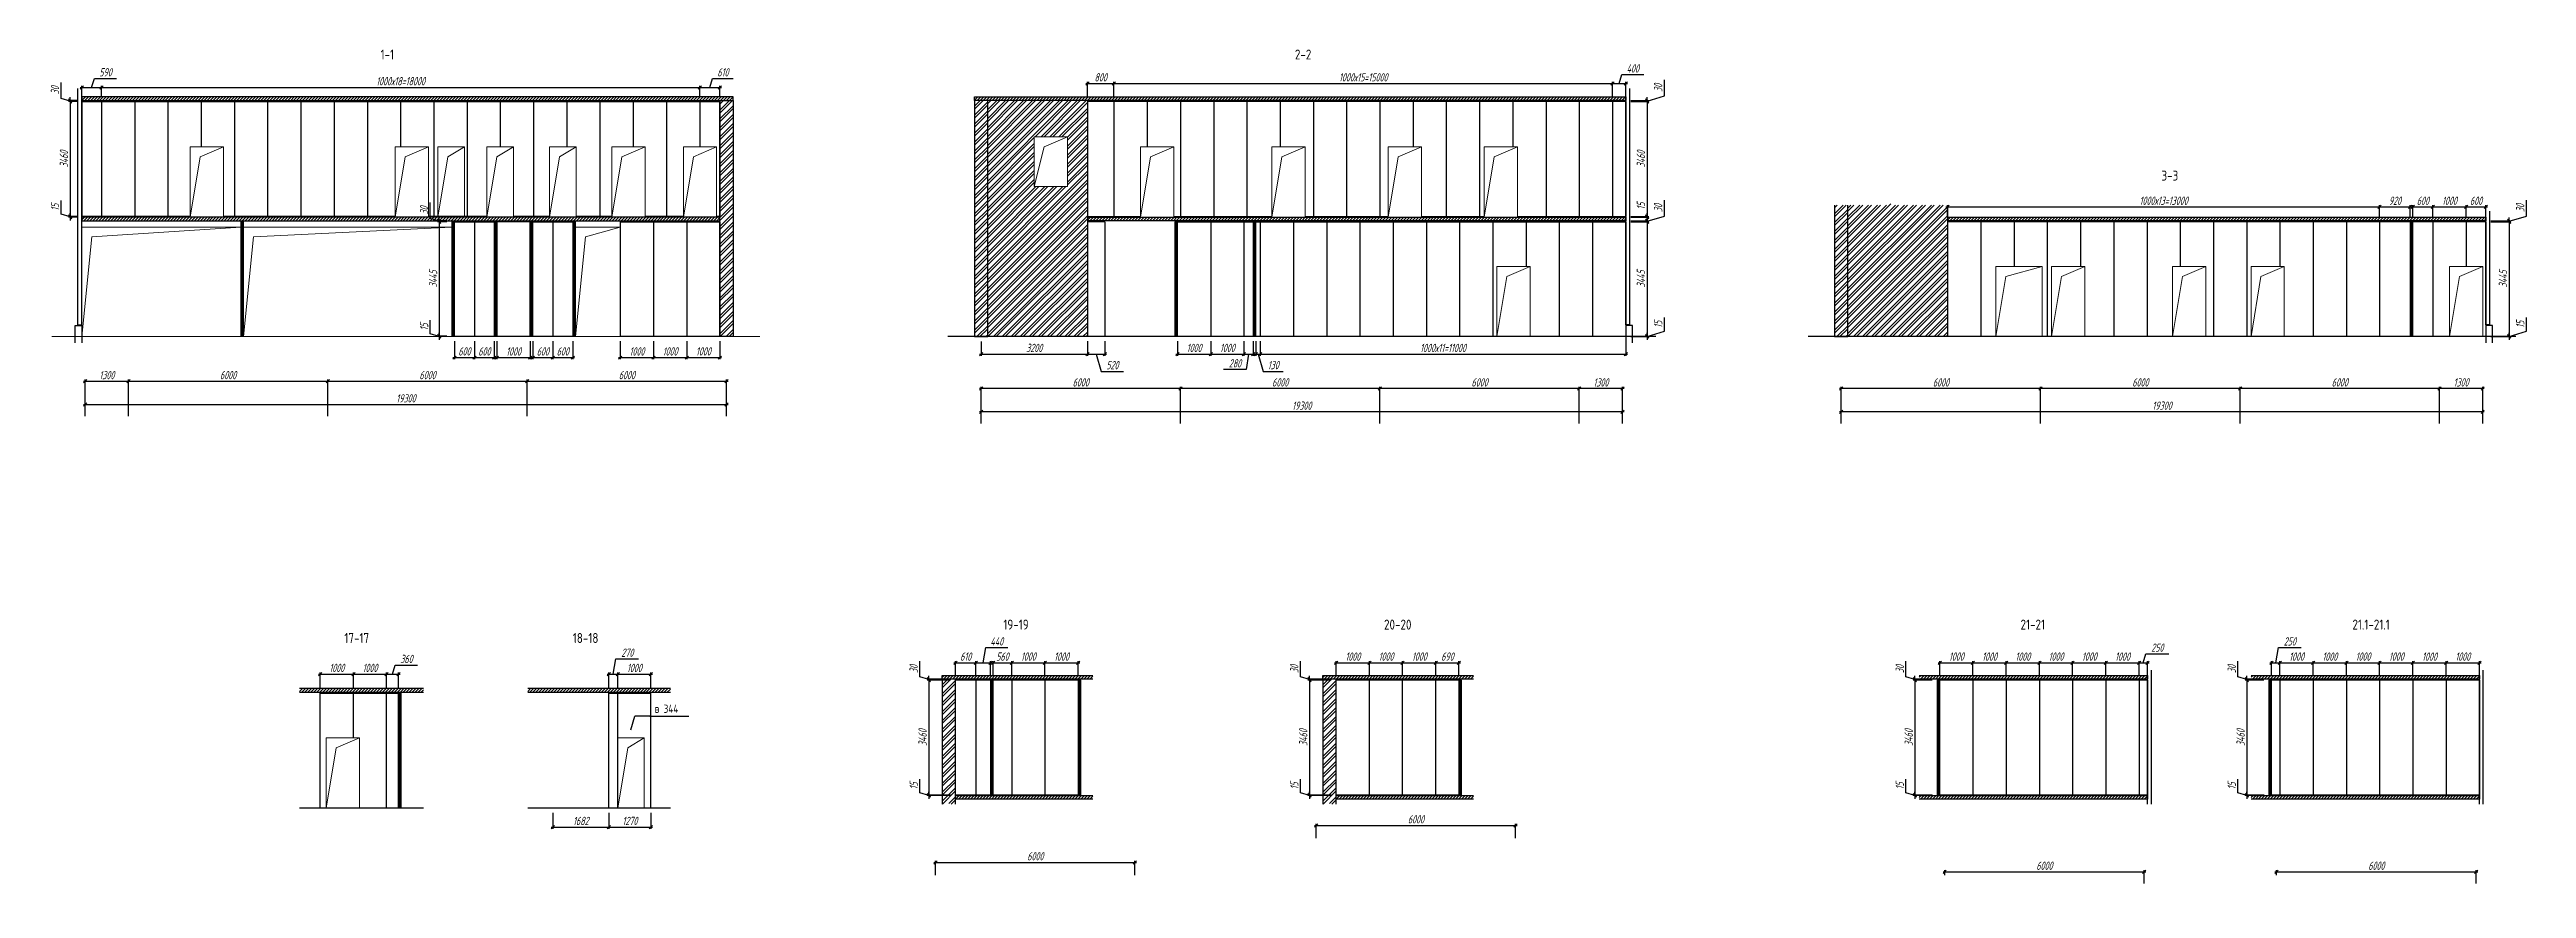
# Model space of a CAD drawing. Header units: millimetres. Extents: x -138350 to 909539, y -253833 to 111767.
# Drawn here: x 113244 to 187773, y -165924 to -140677 of the extents above; entities that cross this region are included whole.
import ezdxf

# ---------------------------------------------------------------- set-up
doc = ezdxf.new("R2010")
doc.units = ezdxf.units.MM
for name, color, linetype, lineweight in [('_Окна_двери', 131, 'Continuous', 15), ('_Оси', 90, 'Continuous', 13), ('_Размеры', 120, 'Continuous', 13), ('_Сендвичи', 230, 'Continuous', 30), ('_Стены', 7, 'Continuous', 30), ('_Сэндвичи штрих', 7, 'Continuous', 5), ('_Текст', 141, 'Continuous', 20), ('выноска', 7, 'Continuous', 13), ('Нумерация 80мм', 31, 'Continuous', 35), ('тонкие', 221, 'Continuous', 13)]:
    doc.layers.add(name, color=color, linetype=linetype, lineweight=lineweight)
doc.styles.add('Museo sans', font='CS_Gost2304.shx')
doc.styles.add('ГОСТ 2.304', font='CS_Gost2304.shx')
doc.styles.add('СПДС_размеры', font='spdswin.shx', dxfattribs={"width": 0.8, "oblique": 15})
doc.dimstyles.new('СПДС', dxfattribs={"dimtxt": 2.5, "dimasz": 1, "dimexe": 0.5, "dimexo": 1.5, "dimtad": 1, "dimdec": 0, "dimtxsty": 'СПДС_размеры', "dimblk": 'OBLIQUE', "dimcen": 2.5, "dimdle": 0.5, "dimadec": 8, "dimazin": 0, "dimtfac": 1, "dimtdec": 0, "dimtix": 1, "dimtmove": 0, "dimatfit": 3, "dimfxl": 1, "dimarcsym": 0})
pattern_1 = [(45, (0, -18629), (-134.70384, 134.70384), []), (45, (89.8, -18629), (-134.70384, 134.70384), [])]
pattern_2 = [(45, (0, -18629), (-44.90128, 44.90128), [])]

msp = doc.modelspace()

# ---------------------------------------------------------------- texts
at = {"layer": '_Текст', "linetype": 'Continuous', "ltscale": 100, "style": 'Museo sans'}
for s, p in [('1-1', (123204, -140977)), ('2-2', (150716, -140977)), ('3-3', (176790, -144621)), ('19-19', (141943, -158133)), ('20-20', (153397, -158133)), ('21-21', (172549, -158133)), ('21.1-21.1', (182537, -158133)), ('17-17', (122114, -158537)), ('18-18', (128988, -158537))]:
    msp.add_text(s, height=300, dxfattribs=at).set_placement(p)
at = {"layer": 'Нумерация 80мм', "lineweight": 25, "ltscale": 100, "style": 'ГОСТ 2.304'}
msp.add_text('в 344', height=250, dxfattribs=at).set_placement((131451.4, -160640))

# ---------------------------------------------------------------- blocks, each defined once
blk = doc.blocks.new('_Oblique')
at = {"layer": 'выноска', "color": 0, "lineweight": -2}
blk.add_line((-0.5, -0.5), (0.5, 0.5), dxfattribs=at)
blk = doc.blocks.new('*D377')
at = {"layer": '_Оси', "color": 0, "lineweight": -2, "transparency": 16777216}
for p, q in [((114266, -151362), (133666, -151362)), ((114316, -151712), (114316, -151312)), ((133616, -151712), (133616, -151312))]:
    blk.add_line(p, q, dxfattribs=at)
at = {"layer": 'Defpoints', "color": 0, "transparency": 16777216}
for p in [(114316, -151862), (133616, -151362), (133616, -151862)]:
    blk.add_point(p, dxfattribs=at)
at = {"layer": '_Оси', "color": 0, "lineweight": -2, "transparency": 16777216, "xscale": 100, "yscale": 100, "zscale": 100, "rotation": 180}
blk.add_blockref('_Oblique', (114316, -151362), dxfattribs=at)
at = {"layer": '_Оси', "color": 0, "lineweight": -2, "transparency": 16777216, "xscale": 100, "yscale": 100, "zscale": 100}
blk.add_blockref('_Oblique', (133616, -151362), dxfattribs=at)
at = {"layer": '_Оси', "color": 0, "lineweight": 25, "transparency": 16777216, "insert": (123966, -151174.5), "char_height": 250, "attachment_point": 5, "style": 'СПДС_размеры'}
blk.add_mtext('19300', dxfattribs=at)
blk = doc.blocks.new('*D378')
at = {"layer": '_Оси', "color": 0, "lineweight": -2, "transparency": 16777216}
for p, q in [((114266, -150662), (115666, -150662)), ((114316, -151712), (114316, -150612)), ((115616, -151712), (115616, -150612))]:
    blk.add_line(p, q, dxfattribs=at)
at = {"layer": 'Defpoints', "color": 0, "transparency": 16777216}
for p in [(115616, -150662), (114316, -151862), (115616, -151862)]:
    blk.add_point(p, dxfattribs=at)
at = {"layer": '_Оси', "color": 0, "lineweight": -2, "transparency": 16777216, "xscale": 100, "yscale": 100, "zscale": 100, "rotation": 180}
blk.add_blockref('_Oblique', (114316, -150662), dxfattribs=at)
at = {"layer": '_Оси', "color": 0, "lineweight": -2, "transparency": 16777216, "xscale": 100, "yscale": 100, "zscale": 100}
blk.add_blockref('_Oblique', (115616, -150662), dxfattribs=at)
at = {"layer": '_Оси', "color": 0, "lineweight": 25, "transparency": 16777216, "insert": (114966, -150474.5), "char_height": 250, "attachment_point": 5, "style": 'СПДС_размеры'}
blk.add_mtext('1300', dxfattribs=at)
blk = doc.blocks.new('*D379')
at = {"layer": '_Оси', "color": 0, "lineweight": -2, "transparency": 16777216}
for p, q in [((115566, -150662), (121666, -150662)), ((115616, -151712), (115616, -150612)), ((121616, -151712), (121616, -150612))]:
    blk.add_line(p, q, dxfattribs=at)
at = {"layer": 'Defpoints', "color": 0, "transparency": 16777216}
for p in [(121616, -150662), (115616, -151862), (121616, -151862)]:
    blk.add_point(p, dxfattribs=at)
at = {"layer": '_Оси', "color": 0, "lineweight": -2, "transparency": 16777216, "xscale": 100, "yscale": 100, "zscale": 100, "rotation": 180}
blk.add_blockref('_Oblique', (115616, -150662), dxfattribs=at)
at = {"layer": '_Оси', "color": 0, "lineweight": -2, "transparency": 16777216, "xscale": 100, "yscale": 100, "zscale": 100}
blk.add_blockref('_Oblique', (121616, -150662), dxfattribs=at)
at = {"layer": '_Оси', "color": 0, "lineweight": 25, "transparency": 16777216, "insert": (118616, -150474.5), "char_height": 250, "attachment_point": 5, "style": 'СПДС_размеры'}
blk.add_mtext('6000', dxfattribs=at)
blk = doc.blocks.new('*D380')
at = {"layer": '_Оси', "color": 0, "lineweight": -2, "transparency": 16777216}
for p, q in [((121566, -150662), (127666, -150662)), ((121616, -151712), (121616, -150612)), ((127616, -151712), (127616, -150612))]:
    blk.add_line(p, q, dxfattribs=at)
at = {"layer": 'Defpoints', "color": 0, "transparency": 16777216}
for p in [(127616, -150662), (121616, -151862), (127616, -151862)]:
    blk.add_point(p, dxfattribs=at)
at = {"layer": '_Оси', "color": 0, "lineweight": -2, "transparency": 16777216, "xscale": 100, "yscale": 100, "zscale": 100, "rotation": 180}
blk.add_blockref('_Oblique', (121616, -150662), dxfattribs=at)
at = {"layer": '_Оси', "color": 0, "lineweight": -2, "transparency": 16777216, "xscale": 100, "yscale": 100, "zscale": 100}
blk.add_blockref('_Oblique', (127616, -150662), dxfattribs=at)
at = {"layer": '_Оси', "color": 0, "lineweight": 25, "transparency": 16777216, "insert": (124616, -150474.5), "char_height": 250, "attachment_point": 5, "style": 'СПДС_размеры'}
blk.add_mtext('6000', dxfattribs=at)
blk = doc.blocks.new('*D381')
at = {"layer": '_Оси', "color": 0, "lineweight": -2, "transparency": 16777216}
for p, q in [((127566, -150662), (133666, -150662)), ((127616, -151712), (127616, -150612)), ((133616, -151712), (133616, -150612))]:
    blk.add_line(p, q, dxfattribs=at)
at = {"layer": 'Defpoints', "color": 0, "transparency": 16777216}
for p in [(133616, -150662), (127616, -151862), (133616, -151862)]:
    blk.add_point(p, dxfattribs=at)
at = {"layer": '_Оси', "color": 0, "lineweight": -2, "transparency": 16777216, "xscale": 100, "yscale": 100, "zscale": 100, "rotation": 180}
blk.add_blockref('_Oblique', (127616, -150662), dxfattribs=at)
at = {"layer": '_Оси', "color": 0, "lineweight": -2, "transparency": 16777216, "xscale": 100, "yscale": 100, "zscale": 100}
blk.add_blockref('_Oblique', (133616, -150662), dxfattribs=at)
at = {"layer": '_Оси', "color": 0, "lineweight": 25, "transparency": 16777216, "insert": (130616, -150474.5), "char_height": 250, "attachment_point": 5, "style": 'СПДС_размеры'}
blk.add_mtext('6000', dxfattribs=at)
blk = doc.blocks.new('*U382')
at = {"color": 0, "ltscale": 100}
blk.add_lwpolyline([(0, 0), (4780, 0), (4780, 3300), (0, 3300)], close=True, dxfattribs=at)
blk.add_lwpolyline([(4780, 3300), (300, 3000), (0, 0)], dxfattribs=at)
blk = doc.blocks.new('*U383')
at = {"color": 0, "ltscale": 100}
blk.add_lwpolyline([(0, 0), (6270, 0), (6270, 3300), (0, 3300)], close=True, dxfattribs=at)
blk.add_lwpolyline([(6270, 3300), (300, 3000), (0, 0)], dxfattribs=at)
blk = doc.blocks.new('*U384')
at = {"color": 0, "ltscale": 100}
blk.add_lwpolyline([(0, 0), (1350, 0), (1350, 3300), (0, 3300)], close=True, dxfattribs=at)
blk.add_lwpolyline([(1350, 3300), (300, 3000), (0, 0)], dxfattribs=at)
blk = doc.blocks.new('*D385')
at = {"layer": '_Размеры', "color": 0, "lineweight": -2, "ltscale": 100, "transparency": 16777216}
for p, q in [((125426, -149453), (125426, -150000)), ((126026, -149453), (126026, -150000)), ((125376, -149950), (126076, -149950))]:
    blk.add_line(p, q, dxfattribs=at)
at = {"layer": 'Defpoints', "color": 0, "ltscale": 100, "transparency": 16777216}
for p in [(125426, -149303), (126026, -149303), (126026, -149950)]:
    blk.add_point(p, dxfattribs=at)
at = {"layer": '_Размеры', "color": 0, "lineweight": -2, "ltscale": 100, "transparency": 16777216, "xscale": 100, "yscale": 100, "zscale": 100, "rotation": 180}
blk.add_blockref('_Oblique', (125426, -149950), dxfattribs=at)
at = {"layer": '_Размеры', "color": 0, "lineweight": -2, "ltscale": 100, "transparency": 16777216, "xscale": 100, "yscale": 100, "zscale": 100}
blk.add_blockref('_Oblique', (126026, -149950), dxfattribs=at)
at = {"layer": '_Размеры', "color": 0, "ltscale": 100, "transparency": 16777216, "insert": (125726, -149762.5), "char_height": 250, "attachment_point": 5, "style": 'СПДС_размеры'}
blk.add_mtext('600', dxfattribs=at)
blk = doc.blocks.new('*D386')
at = {"layer": '_Размеры', "color": 0, "lineweight": -2, "ltscale": 100, "transparency": 16777216}
for p, q in [((126026, -149453), (126026, -150000)), ((126626, -149453), (126626, -150000)), ((125976, -149950), (126676, -149950))]:
    blk.add_line(p, q, dxfattribs=at)
at = {"layer": 'Defpoints', "color": 0, "ltscale": 100, "transparency": 16777216}
for p in [(126026, -149303), (126626, -149303), (126626, -149950)]:
    blk.add_point(p, dxfattribs=at)
at = {"layer": '_Размеры', "color": 0, "lineweight": -2, "ltscale": 100, "transparency": 16777216, "xscale": 100, "yscale": 100, "zscale": 100, "rotation": 180}
blk.add_blockref('_Oblique', (126026, -149950), dxfattribs=at)
at = {"layer": '_Размеры', "color": 0, "lineweight": -2, "ltscale": 100, "transparency": 16777216, "xscale": 100, "yscale": 100, "zscale": 100}
blk.add_blockref('_Oblique', (126626, -149950), dxfattribs=at)
at = {"layer": '_Размеры', "color": 0, "ltscale": 100, "transparency": 16777216, "insert": (126326, -149762.5), "char_height": 250, "attachment_point": 5, "style": 'СПДС_размеры'}
blk.add_mtext('600', dxfattribs=at)
blk = doc.blocks.new('*D387')
at = {"layer": '_Размеры', "color": 0, "lineweight": -2, "ltscale": 100, "transparency": 16777216}
for p, q in [((126706, -149453), (126706, -150000)), ((127706, -149453), (127706, -150000)), ((126656, -149950), (127756, -149950))]:
    blk.add_line(p, q, dxfattribs=at)
at = {"layer": 'Defpoints', "color": 0, "ltscale": 100, "transparency": 16777216}
for p in [(126706, -149303), (127706, -149303), (127706, -149950)]:
    blk.add_point(p, dxfattribs=at)
at = {"layer": '_Размеры', "color": 0, "lineweight": -2, "ltscale": 100, "transparency": 16777216, "xscale": 100, "yscale": 100, "zscale": 100, "rotation": 180}
blk.add_blockref('_Oblique', (126706, -149950), dxfattribs=at)
at = {"layer": '_Размеры', "color": 0, "lineweight": -2, "ltscale": 100, "transparency": 16777216, "xscale": 100, "yscale": 100, "zscale": 100}
blk.add_blockref('_Oblique', (127706, -149950), dxfattribs=at)
at = {"layer": '_Размеры', "color": 0, "ltscale": 100, "transparency": 16777216, "insert": (127206, -149762.5), "char_height": 250, "attachment_point": 5, "style": 'СПДС_размеры'}
blk.add_mtext('1000', dxfattribs=at)
blk = doc.blocks.new('*D388')
at = {"layer": '_Размеры', "color": 0, "lineweight": -2, "ltscale": 100, "transparency": 16777216}
for p, q in [((127786, -149453), (127786, -150000)), ((128386, -149453), (128386, -150000)), ((127736, -149950), (128436, -149950))]:
    blk.add_line(p, q, dxfattribs=at)
at = {"layer": 'Defpoints', "color": 0, "ltscale": 100, "transparency": 16777216}
for p in [(127786, -149303), (128386, -149303), (128386, -149950)]:
    blk.add_point(p, dxfattribs=at)
at = {"layer": '_Размеры', "color": 0, "lineweight": -2, "ltscale": 100, "transparency": 16777216, "xscale": 100, "yscale": 100, "zscale": 100, "rotation": 180}
blk.add_blockref('_Oblique', (127786, -149950), dxfattribs=at)
at = {"layer": '_Размеры', "color": 0, "lineweight": -2, "ltscale": 100, "transparency": 16777216, "xscale": 100, "yscale": 100, "zscale": 100}
blk.add_blockref('_Oblique', (128386, -149950), dxfattribs=at)
at = {"layer": '_Размеры', "color": 0, "ltscale": 100, "transparency": 16777216, "insert": (128086, -149762.5), "char_height": 250, "attachment_point": 5, "style": 'СПДС_размеры'}
blk.add_mtext('600', dxfattribs=at)
blk = doc.blocks.new('*D389')
at = {"layer": '_Размеры', "color": 0, "lineweight": -2, "ltscale": 100, "transparency": 16777216}
for p, q in [((128386, -149453), (128386, -150000)), ((128986, -149453), (128986, -150000)), ((128336, -149950), (129036, -149950))]:
    blk.add_line(p, q, dxfattribs=at)
at = {"layer": 'Defpoints', "color": 0, "ltscale": 100, "transparency": 16777216}
for p in [(128386, -149303), (128986, -149303), (128986, -149950)]:
    blk.add_point(p, dxfattribs=at)
at = {"layer": '_Размеры', "color": 0, "lineweight": -2, "ltscale": 100, "transparency": 16777216, "xscale": 100, "yscale": 100, "zscale": 100, "rotation": 180}
blk.add_blockref('_Oblique', (128386, -149950), dxfattribs=at)
at = {"layer": '_Размеры', "color": 0, "lineweight": -2, "ltscale": 100, "transparency": 16777216, "xscale": 100, "yscale": 100, "zscale": 100}
blk.add_blockref('_Oblique', (128986, -149950), dxfattribs=at)
at = {"layer": '_Размеры', "color": 0, "ltscale": 100, "transparency": 16777216, "insert": (128686, -149762.5), "char_height": 250, "attachment_point": 5, "style": 'СПДС_размеры'}
blk.add_mtext('600', dxfattribs=at)
blk = doc.blocks.new('*D390')
at = {"layer": '_Размеры', "color": 0, "lineweight": -2, "ltscale": 100, "transparency": 16777216}
for p, q in [((130416, -149453), (130416, -150000)), ((131416, -149453), (131416, -150000)), ((130366, -149950), (131466, -149950))]:
    blk.add_line(p, q, dxfattribs=at)
at = {"layer": 'Defpoints', "color": 0, "ltscale": 100, "transparency": 16777216}
for p in [(130416, -149303), (131416, -149303), (131416, -149950)]:
    blk.add_point(p, dxfattribs=at)
at = {"layer": '_Размеры', "color": 0, "lineweight": -2, "ltscale": 100, "transparency": 16777216, "xscale": 100, "yscale": 100, "zscale": 100, "rotation": 180}
blk.add_blockref('_Oblique', (130416, -149950), dxfattribs=at)
at = {"layer": '_Размеры', "color": 0, "lineweight": -2, "ltscale": 100, "transparency": 16777216, "xscale": 100, "yscale": 100, "zscale": 100}
blk.add_blockref('_Oblique', (131416, -149950), dxfattribs=at)
at = {"layer": '_Размеры', "color": 0, "ltscale": 100, "transparency": 16777216, "insert": (130916, -149762.5), "char_height": 250, "attachment_point": 5, "style": 'СПДС_размеры'}
blk.add_mtext('1000', dxfattribs=at)
blk = doc.blocks.new('*D391')
at = {"layer": '_Размеры', "color": 0, "lineweight": -2, "ltscale": 100, "transparency": 16777216}
for p, q in [((131416, -149453), (131416, -150000)), ((132416, -149453), (132416, -150000)), ((131366, -149950), (132466, -149950))]:
    blk.add_line(p, q, dxfattribs=at)
at = {"layer": 'Defpoints', "color": 0, "ltscale": 100, "transparency": 16777216}
for p in [(131416, -149303), (132416, -149303), (132416, -149950)]:
    blk.add_point(p, dxfattribs=at)
at = {"layer": '_Размеры', "color": 0, "lineweight": -2, "ltscale": 100, "transparency": 16777216, "xscale": 100, "yscale": 100, "zscale": 100, "rotation": 180}
blk.add_blockref('_Oblique', (131416, -149950), dxfattribs=at)
at = {"layer": '_Размеры', "color": 0, "lineweight": -2, "ltscale": 100, "transparency": 16777216, "xscale": 100, "yscale": 100, "zscale": 100}
blk.add_blockref('_Oblique', (132416, -149950), dxfattribs=at)
at = {"layer": '_Размеры', "color": 0, "ltscale": 100, "transparency": 16777216, "insert": (131916, -149762.5), "char_height": 250, "attachment_point": 5, "style": 'СПДС_размеры'}
blk.add_mtext('1000', dxfattribs=at)
blk = doc.blocks.new('*D392')
at = {"layer": '_Размеры', "color": 0, "lineweight": -2, "ltscale": 100, "transparency": 16777216}
for p, q in [((132416, -149453), (132416, -150000)), ((133416, -149453), (133416, -150000)), ((132366, -149950), (133466, -149950))]:
    blk.add_line(p, q, dxfattribs=at)
at = {"layer": 'Defpoints', "color": 0, "ltscale": 100, "transparency": 16777216}
for p in [(132416, -149303), (133416, -149303), (133416, -149950)]:
    blk.add_point(p, dxfattribs=at)
at = {"layer": '_Размеры', "color": 0, "lineweight": -2, "ltscale": 100, "transparency": 16777216, "xscale": 100, "yscale": 100, "zscale": 100, "rotation": 180}
blk.add_blockref('_Oblique', (132416, -149950), dxfattribs=at)
at = {"layer": '_Размеры', "color": 0, "lineweight": -2, "ltscale": 100, "transparency": 16777216, "xscale": 100, "yscale": 100, "zscale": 100}
blk.add_blockref('_Oblique', (133416, -149950), dxfattribs=at)
at = {"layer": '_Размеры', "color": 0, "ltscale": 100, "transparency": 16777216, "insert": (132916, -149762.5), "char_height": 250, "attachment_point": 5, "style": 'СПДС_размеры'}
blk.add_mtext('1000', dxfattribs=at)
blk = doc.blocks.new('*D393')
at = {"layer": '_Размеры', "color": 0, "lineweight": -2, "ltscale": 100, "transparency": 16777216}
for p, q in [((125196, -145858), (124920, -145858)), ((124970, -145808), (124970, -149353)), ((125196, -149303), (124920, -149303))]:
    blk.add_line(p, q, dxfattribs=at)
at = {"layer": 'Defpoints', "color": 0, "ltscale": 100, "transparency": 16777216}
for p in [(125346, -145858), (124970, -149303), (125346, -149303)]:
    blk.add_point(p, dxfattribs=at)
at = {"layer": '_Размеры', "color": 0, "lineweight": -2, "ltscale": 100, "transparency": 16777216, "xscale": 100, "yscale": 100, "zscale": 100}
for p, rotation in [((124970, -145858), 90), ((124970, -149303), 270)]:
    blk.add_blockref('_Oblique', p, dxfattribs=dict(at, rotation=rotation))
at = {"layer": '_Размеры', "color": 0, "ltscale": 100, "transparency": 16777216, "insert": (124782.5, -147580.5), "char_height": 250, "attachment_point": 5, "rotation": 90, "style": 'СПДС_размеры'}
blk.add_mtext('3445', dxfattribs=at)
blk = doc.blocks.new('*D394')
at = {"layer": '_Размеры', "color": 0, "lineweight": -2, "ltscale": 100, "transparency": 16777216}
for p, q in [((124701, -145762), (124701, -145282)), ((124970, -145843), (124701, -145762)), ((125196, -145828), (124920, -145828)), ((125196, -145858), (124920, -145858)), ((124970, -145828), (124970, -145728)), ((124970, -145858), (124970, -145828)), ((124970, -145858), (124970, -145828)), ((124970, -145858), (124970, -145958))]:
    blk.add_line(p, q, dxfattribs=at)
at = {"layer": 'Defpoints', "color": 0, "ltscale": 100, "transparency": 16777216}
for p in [(124970, -145828), (125346, -145828), (125346, -145858)]:
    blk.add_point(p, dxfattribs=at)
at = {"layer": '_Размеры', "color": 0, "lineweight": -2, "ltscale": 100, "transparency": 16777216, "xscale": 100, "yscale": 100, "zscale": 100}
for p, rotation in [((124970, -145828), 270), ((124970, -145858), 90)]:
    blk.add_blockref('_Oblique', p, dxfattribs=dict(at, rotation=rotation))
at = {"layer": '_Размеры', "color": 0, "ltscale": 100, "transparency": 16777216, "insert": (124514, -145522), "char_height": 250, "attachment_point": 5, "rotation": 90, "style": 'СПДС_размеры'}
blk.add_mtext('30', dxfattribs=at)
blk = doc.blocks.new('*D395')
at = {"layer": '_Размеры', "color": 0, "lineweight": -2, "ltscale": 100, "transparency": 16777216}
for p, q in [((124701, -149230), (124701, -148819)), ((124970, -149310), (124701, -149230)), ((125196, -149303), (124920, -149303)), ((125196, -149318), (124920, -149318)), ((124970, -149303), (124970, -149203)), ((124970, -149303), (124970, -149318)), ((124970, -149303), (124970, -149318)), ((124970, -149318), (124970, -149418))]:
    blk.add_line(p, q, dxfattribs=at)
at = {"layer": 'Defpoints', "color": 0, "ltscale": 100, "transparency": 16777216}
for p in [(124970, -149318), (125346, -149303), (125346, -149318)]:
    blk.add_point(p, dxfattribs=at)
at = {"layer": '_Размеры', "color": 0, "lineweight": -2, "ltscale": 100, "transparency": 16777216, "xscale": 100, "yscale": 100, "zscale": 100}
for p, rotation in [((124970, -149303), 270), ((124970, -149318), 90)]:
    blk.add_blockref('_Oblique', p, dxfattribs=dict(at, rotation=rotation))
at = {"layer": '_Размеры', "color": 0, "ltscale": 100, "transparency": 16777216, "insert": (124514, -149024), "char_height": 250, "attachment_point": 5, "rotation": 90, "style": 'СПДС_размеры'}
blk.add_mtext('15', dxfattribs=at)
blk = doc.blocks.new('*U479')
at = {"color": 0, "ltscale": 100}
blk.add_lwpolyline([(0, 0), (1000, 0), (1000, 2115), (0, 2115)], close=True, dxfattribs=at)
blk.add_lwpolyline([(1000, 2115), (300, 1815), (0, 0)], dxfattribs=at)
blk = doc.blocks.new('*U480')
at = {"color": 0, "ltscale": 100}
blk.add_lwpolyline([(0, 0), (800, 0), (800, 2115), (0, 2115)], close=True, dxfattribs=at)
blk.add_lwpolyline([(800, 2115), (300, 1815), (0, 0)], dxfattribs=at)
blk = doc.blocks.new('*D481')
at = {"layer": '_Размеры', "color": 0, "lineweight": -2, "ltscale": 75, "transparency": 16777216}
for p, q in [((114511, -141818), (114592, -141549)), ((114592, -141549), (115263, -141549)), ((114166, -141818), (114856, -141818)), ((114216, -142093), (114216, -141768)), ((114806, -142093), (114806, -141768))]:
    blk.add_line(p, q, dxfattribs=at)
at = {"layer": 'Defpoints', "color": 0, "ltscale": 75, "transparency": 16777216}
for p in [(114216, -142243), (114806, -141818), (114806, -142243)]:
    blk.add_point(p, dxfattribs=at)
at = {"layer": '_Размеры', "color": 0, "lineweight": -2, "ltscale": 75, "transparency": 16777216, "xscale": 100, "yscale": 100, "zscale": 100, "rotation": 180}
blk.add_blockref('_Oblique', (114216, -141818), dxfattribs=at)
at = {"layer": '_Размеры', "color": 0, "lineweight": -2, "ltscale": 75, "transparency": 16777216, "xscale": 100, "yscale": 100, "zscale": 100}
blk.add_blockref('_Oblique', (114806, -141818), dxfattribs=at)
at = {"layer": '_Размеры', "color": 0, "ltscale": 75, "transparency": 16777216, "insert": (114927, -141362), "char_height": 250, "attachment_point": 5, "style": 'СПДС_размеры'}
blk.add_mtext('590', dxfattribs=at)
blk = doc.blocks.new('*D482')
at = {"layer": '_Размеры', "color": 0, "lineweight": -2, "ltscale": 75, "transparency": 16777216}
for p, q in [((114756, -141818), (132856, -141818)), ((114806, -142093), (114806, -141768)), ((132806, -142093), (132806, -141768))]:
    blk.add_line(p, q, dxfattribs=at)
at = {"layer": 'Defpoints', "color": 0, "ltscale": 75, "transparency": 16777216}
for p in [(114806, -142243), (132806, -141818), (132806, -142243)]:
    blk.add_point(p, dxfattribs=at)
at = {"layer": '_Размеры', "color": 0, "lineweight": -2, "ltscale": 75, "transparency": 16777216, "xscale": 100, "yscale": 100, "zscale": 100, "rotation": 180}
blk.add_blockref('_Oblique', (114806, -141818), dxfattribs=at)
at = {"layer": '_Размеры', "color": 0, "lineweight": -2, "ltscale": 75, "transparency": 16777216, "xscale": 100, "yscale": 100, "zscale": 100}
blk.add_blockref('_Oblique', (132806, -141818), dxfattribs=at)
at = {"layer": '_Размеры', "color": 0, "ltscale": 75, "transparency": 16777216, "insert": (123806, -141630.5), "char_height": 250, "attachment_point": 5, "style": 'СПДС_размеры'}
blk.add_mtext('1000х18=18000', dxfattribs=at)
blk = doc.blocks.new('*D483')
at = {"layer": '_Размеры', "color": 0, "lineweight": -2, "ltscale": 75, "transparency": 16777216}
for p, q in [((133111, -141818), (133192, -141549)), ((133192, -141549), (133818, -141549)), ((132756, -141818), (133466, -141818)), ((132806, -142093), (132806, -141768)), ((133416, -142093), (133416, -141768))]:
    blk.add_line(p, q, dxfattribs=at)
at = {"layer": 'Defpoints', "color": 0, "ltscale": 75, "transparency": 16777216}
for p in [(132806, -142243), (133416, -141818), (133416, -142243)]:
    blk.add_point(p, dxfattribs=at)
at = {"layer": '_Размеры', "color": 0, "lineweight": -2, "ltscale": 75, "transparency": 16777216, "xscale": 100, "yscale": 100, "zscale": 100, "rotation": 180}
blk.add_blockref('_Oblique', (132806, -141818), dxfattribs=at)
at = {"layer": '_Размеры', "color": 0, "lineweight": -2, "ltscale": 75, "transparency": 16777216, "xscale": 100, "yscale": 100, "zscale": 100}
blk.add_blockref('_Oblique', (133416, -141818), dxfattribs=at)
at = {"layer": '_Размеры', "color": 0, "ltscale": 75, "transparency": 16777216, "insert": (133505, -141362), "char_height": 250, "attachment_point": 5, "style": 'СПДС_размеры'}
blk.add_mtext('610', dxfattribs=at)
blk = doc.blocks.new('*D484')
at = {"layer": '_Размеры', "color": 0, "lineweight": -2, "ltscale": 100, "transparency": 16777216}
for p, q in [((113595, -142147), (113595, -141667)), ((113864, -142228), (113595, -142147)), ((114066, -142213), (113814, -142213)), ((114066, -142243), (113814, -142243)), ((113864, -142213), (113864, -142113)), ((113864, -142213), (113864, -142243)), ((113864, -142213), (113864, -142243)), ((113864, -142243), (113864, -142343))]:
    blk.add_line(p, q, dxfattribs=at)
at = {"layer": 'Defpoints', "color": 0, "ltscale": 100, "transparency": 16777216}
for p in [(113864, -142243), (114216, -142213), (114216, -142243)]:
    blk.add_point(p, dxfattribs=at)
at = {"layer": '_Размеры', "color": 0, "lineweight": -2, "ltscale": 100, "transparency": 16777216, "xscale": 100, "yscale": 100, "zscale": 100}
for p, rotation in [((113864, -142213), 270), ((113864, -142243), 90)]:
    blk.add_blockref('_Oblique', p, dxfattribs=dict(at, rotation=rotation))
at = {"layer": '_Размеры', "color": 0, "ltscale": 100, "transparency": 16777216, "insert": (113408, -141907), "char_height": 250, "attachment_point": 5, "rotation": 90, "style": 'СПДС_размеры'}
blk.add_mtext('30', dxfattribs=at)
blk = doc.blocks.new('*D485')
at = {"layer": '_Размеры', "color": 0, "lineweight": -2, "ltscale": 100, "transparency": 16777216}
for p, q in [((114066, -142243), (113814, -142243)), ((113864, -142193), (113864, -145753)), ((114066, -145703), (113814, -145703))]:
    blk.add_line(p, q, dxfattribs=at)
at = {"layer": 'Defpoints', "color": 0, "ltscale": 100, "transparency": 16777216}
for p in [(114216, -142243), (113864, -145703), (114216, -145703)]:
    blk.add_point(p, dxfattribs=at)
at = {"layer": '_Размеры', "color": 0, "lineweight": -2, "ltscale": 100, "transparency": 16777216, "xscale": 100, "yscale": 100, "zscale": 100}
for p, rotation in [((113864, -142243), 90), ((113864, -145703), 270)]:
    blk.add_blockref('_Oblique', p, dxfattribs=dict(at, rotation=rotation))
at = {"layer": '_Размеры', "color": 0, "ltscale": 100, "transparency": 16777216, "insert": (113676.5, -143973), "char_height": 250, "attachment_point": 5, "rotation": 90, "style": 'СПДС_размеры'}
blk.add_mtext('3460', dxfattribs=at)
blk = doc.blocks.new('*D486')
at = {"layer": '_Размеры', "color": 0, "lineweight": -2, "ltscale": 100, "transparency": 16777216}
for p, q in [((113595, -145630), (113595, -145219)), ((113864, -145710), (113595, -145630)), ((114066, -145703), (113814, -145703)), ((114066, -145718), (113814, -145718)), ((113864, -145703), (113864, -145603)), ((113864, -145703), (113864, -145718)), ((113864, -145703), (113864, -145718)), ((113864, -145718), (113864, -145818))]:
    blk.add_line(p, q, dxfattribs=at)
at = {"layer": 'Defpoints', "color": 0, "ltscale": 100, "transparency": 16777216}
for p in [(113864, -145718), (114216, -145703), (114216, -145718)]:
    blk.add_point(p, dxfattribs=at)
at = {"layer": '_Размеры', "color": 0, "lineweight": -2, "ltscale": 100, "transparency": 16777216, "xscale": 100, "yscale": 100, "zscale": 100}
for p, rotation in [((113864, -145703), 270), ((113864, -145718), 90)]:
    blk.add_blockref('_Oblique', p, dxfattribs=dict(at, rotation=rotation))
at = {"layer": '_Размеры', "color": 0, "ltscale": 100, "transparency": 16777216, "insert": (113408, -145424), "char_height": 250, "attachment_point": 5, "rotation": 90, "style": 'СПДС_размеры'}
blk.add_mtext('15', dxfattribs=at)
blk = doc.blocks.new('*D717')
at = {"layer": '_Размеры', "color": 0, "lineweight": -2, "ltscale": 100, "transparency": 16777216}
for p, q in [((121336, -159473), (122436, -159473)), ((121386, -159900), (121386, -159423)), ((122386, -159900), (122386, -159423))]:
    blk.add_line(p, q, dxfattribs=at)
at = {"layer": 'Defpoints', "color": 0, "ltscale": 100, "transparency": 16777216}
for p in [(122386, -159473), (121386, -160050), (122386, -160050)]:
    blk.add_point(p, dxfattribs=at)
at = {"layer": '_Размеры', "color": 0, "lineweight": -2, "ltscale": 100, "transparency": 16777216, "xscale": 100, "yscale": 100, "zscale": 100, "rotation": 180}
blk.add_blockref('_Oblique', (121386, -159473), dxfattribs=at)
at = {"layer": '_Размеры', "color": 0, "lineweight": -2, "ltscale": 100, "transparency": 16777216, "xscale": 100, "yscale": 100, "zscale": 100}
blk.add_blockref('_Oblique', (122386, -159473), dxfattribs=at)
at = {"layer": '_Размеры', "color": 0, "ltscale": 100, "transparency": 16777216, "insert": (121886, -159285.5), "char_height": 250, "attachment_point": 5, "style": 'СПДС_размеры'}
blk.add_mtext('1000', dxfattribs=at)
blk = doc.blocks.new('*D718')
at = {"layer": '_Размеры', "color": 0, "lineweight": -2, "ltscale": 100, "transparency": 16777216}
for p, q in [((122336, -159473), (123436, -159473)), ((122386, -159900), (122386, -159423)), ((123386, -159900), (123386, -159423))]:
    blk.add_line(p, q, dxfattribs=at)
at = {"layer": 'Defpoints', "color": 0, "ltscale": 100, "transparency": 16777216}
for p in [(123386, -159473), (122386, -160050), (123386, -160050)]:
    blk.add_point(p, dxfattribs=at)
at = {"layer": '_Размеры', "color": 0, "lineweight": -2, "ltscale": 100, "transparency": 16777216, "xscale": 100, "yscale": 100, "zscale": 100, "rotation": 180}
blk.add_blockref('_Oblique', (122386, -159473), dxfattribs=at)
at = {"layer": '_Размеры', "color": 0, "lineweight": -2, "ltscale": 100, "transparency": 16777216, "xscale": 100, "yscale": 100, "zscale": 100}
blk.add_blockref('_Oblique', (123386, -159473), dxfattribs=at)
at = {"layer": '_Размеры', "color": 0, "ltscale": 100, "transparency": 16777216, "insert": (122886, -159285.5), "char_height": 250, "attachment_point": 5, "style": 'СПДС_размеры'}
blk.add_mtext('1000', dxfattribs=at)
blk = doc.blocks.new('*D719')
at = {"layer": '_Размеры', "color": 0, "lineweight": -2, "ltscale": 100, "transparency": 16777216}
for p, q in [((123336, -159473), (123796, -159473)), ((123386, -159900), (123386, -159423)), ((123566, -159473), (123647, -159204)), ((123647, -159204), (124318, -159204)), ((123746, -159900), (123746, -159423))]:
    blk.add_line(p, q, dxfattribs=at)
at = {"layer": 'Defpoints', "color": 0, "ltscale": 100, "transparency": 16777216}
for p in [(123746, -159473), (123386, -160050), (123746, -160050)]:
    blk.add_point(p, dxfattribs=at)
at = {"layer": '_Размеры', "color": 0, "lineweight": -2, "ltscale": 100, "transparency": 16777216, "xscale": 100, "yscale": 100, "zscale": 100, "rotation": 180}
blk.add_blockref('_Oblique', (123386, -159473), dxfattribs=at)
at = {"layer": '_Размеры', "color": 0, "lineweight": -2, "ltscale": 100, "transparency": 16777216, "xscale": 100, "yscale": 100, "zscale": 100}
blk.add_blockref('_Oblique', (123746, -159473), dxfattribs=at)
at = {"layer": '_Размеры', "color": 0, "ltscale": 100, "transparency": 16777216, "insert": (123982, -159017), "char_height": 250, "attachment_point": 5, "style": 'СПДС_размеры'}
blk.add_mtext('360', dxfattribs=at)
blk = doc.blocks.new('*D724')
at = {"layer": '_Размеры', "color": 0, "lineweight": -2, "ltscale": 100, "transparency": 16777216}
for p, q in [((130020, -159473), (130390, -159473)), ((130070, -159900), (130070, -159423)), ((130205, -159473), (130286, -159017)), ((130286, -159017), (130970, -159017)), ((130340, -159900), (130340, -159423))]:
    blk.add_line(p, q, dxfattribs=at)
at = {"layer": 'Defpoints', "color": 0, "ltscale": 100, "transparency": 16777216}
for p in [(130340, -159473), (130070, -160050), (130340, -160050)]:
    blk.add_point(p, dxfattribs=at)
at = {"layer": '_Размеры', "color": 0, "lineweight": -2, "ltscale": 100, "transparency": 16777216, "xscale": 100, "yscale": 100, "zscale": 100, "rotation": 180}
blk.add_blockref('_Oblique', (130070, -159473), dxfattribs=at)
at = {"layer": '_Размеры', "color": 0, "lineweight": -2, "ltscale": 100, "transparency": 16777216, "xscale": 100, "yscale": 100, "zscale": 100}
blk.add_blockref('_Oblique', (130340, -159473), dxfattribs=at)
at = {"layer": '_Размеры', "color": 0, "ltscale": 100, "transparency": 16777216, "insert": (130628, -158829), "char_height": 250, "attachment_point": 5, "style": 'СПДС_размеры'}
blk.add_mtext('270', dxfattribs=at)
blk = doc.blocks.new('*D725')
at = {"layer": '_Размеры', "color": 0, "lineweight": -2, "ltscale": 100, "transparency": 16777216}
for p, q in [((130290, -159473), (131390, -159473)), ((130340, -159900), (130340, -159423)), ((131340, -159900), (131340, -159423))]:
    blk.add_line(p, q, dxfattribs=at)
at = {"layer": 'Defpoints', "color": 0, "ltscale": 100, "transparency": 16777216}
for p in [(131340, -159473), (130340, -160050), (131340, -160050)]:
    blk.add_point(p, dxfattribs=at)
at = {"layer": '_Размеры', "color": 0, "lineweight": -2, "ltscale": 100, "transparency": 16777216, "xscale": 100, "yscale": 100, "zscale": 100, "rotation": 180}
blk.add_blockref('_Oblique', (130340, -159473), dxfattribs=at)
at = {"layer": '_Размеры', "color": 0, "lineweight": -2, "ltscale": 100, "transparency": 16777216, "xscale": 100, "yscale": 100, "zscale": 100}
blk.add_blockref('_Oblique', (131340, -159473), dxfattribs=at)
at = {"layer": '_Размеры', "color": 0, "ltscale": 100, "transparency": 16777216, "insert": (130840, -159285.5), "char_height": 250, "attachment_point": 5, "style": 'СПДС_размеры'}
blk.add_mtext('1000', dxfattribs=at)
blk = doc.blocks.new('*D726')
at = {"layer": '_Размеры', "color": 0, "lineweight": -2, "ltscale": 100, "transparency": 16777216}
for p, q in [((128388, -163645), (128388, -164129)), ((130070, -163645), (130070, -164129)), ((128338, -164079), (130120, -164079))]:
    blk.add_line(p, q, dxfattribs=at)
at = {"layer": 'Defpoints', "color": 0, "ltscale": 100, "transparency": 16777216}
for p in [(128388, -163495), (130070, -163495), (130070, -164079)]:
    blk.add_point(p, dxfattribs=at)
at = {"layer": '_Размеры', "color": 0, "lineweight": -2, "ltscale": 100, "transparency": 16777216, "xscale": 100, "yscale": 100, "zscale": 100, "rotation": 180}
blk.add_blockref('_Oblique', (128388, -164079), dxfattribs=at)
at = {"layer": '_Размеры', "color": 0, "lineweight": -2, "ltscale": 100, "transparency": 16777216, "xscale": 100, "yscale": 100, "zscale": 100}
blk.add_blockref('_Oblique', (130070, -164079), dxfattribs=at)
at = {"layer": '_Размеры', "color": 0, "ltscale": 100, "transparency": 16777216, "insert": (129229, -163892), "char_height": 250, "attachment_point": 5, "style": 'СПДС_размеры'}
blk.add_mtext('1682', dxfattribs=at)
blk = doc.blocks.new('*D727')
at = {"layer": '_Размеры', "color": 0, "lineweight": -2, "ltscale": 100, "transparency": 16777216}
for p, q in [((130070, -163645), (130070, -164129)), ((131340, -163645), (131340, -164129)), ((130020, -164079), (131390, -164079))]:
    blk.add_line(p, q, dxfattribs=at)
at = {"layer": 'Defpoints', "color": 0, "ltscale": 100, "transparency": 16777216}
for p in [(130070, -163495), (131340, -163495), (131340, -164079)]:
    blk.add_point(p, dxfattribs=at)
at = {"layer": '_Размеры', "color": 0, "lineweight": -2, "ltscale": 100, "transparency": 16777216, "xscale": 100, "yscale": 100, "zscale": 100, "rotation": 180}
blk.add_blockref('_Oblique', (130070, -164079), dxfattribs=at)
at = {"layer": '_Размеры', "color": 0, "lineweight": -2, "ltscale": 100, "transparency": 16777216, "xscale": 100, "yscale": 100, "zscale": 100}
blk.add_blockref('_Oblique', (131340, -164079), dxfattribs=at)
at = {"layer": '_Размеры', "color": 0, "ltscale": 100, "transparency": 16777216, "insert": (130705, -163891.5), "char_height": 250, "attachment_point": 5, "style": 'СПДС_размеры'}
blk.add_mtext('1270', dxfattribs=at)
blk = doc.blocks.new('*D487')
at = {"layer": '_Оси', "color": 0, "lineweight": -2, "transparency": 16777216}
for p, q in [((160622, -151582), (141222, -151582)), ((141272, -151932), (141272, -151532)), ((160572, -151932), (160572, -151532))]:
    blk.add_line(p, q, dxfattribs=at)
at = {"layer": 'Defpoints', "color": 0, "transparency": 16777216}
for p in [(141272, -151582), (141272, -152082), (160572, -152082)]:
    blk.add_point(p, dxfattribs=at)
at = {"layer": '_Оси', "color": 0, "lineweight": -2, "transparency": 16777216, "xscale": 100, "yscale": 100, "zscale": 100, "rotation": 180}
blk.add_blockref('_Oblique', (141272, -151582), dxfattribs=at)
at = {"layer": '_Оси', "color": 0, "lineweight": -2, "transparency": 16777216, "xscale": 100, "yscale": 100, "zscale": 100}
blk.add_blockref('_Oblique', (160572, -151582), dxfattribs=at)
at = {"layer": '_Оси', "color": 0, "lineweight": 25, "transparency": 16777216, "insert": (150922, -151394.5), "char_height": 250, "attachment_point": 5, "style": 'СПДС_размеры'}
blk.add_mtext('19300', dxfattribs=at)
blk = doc.blocks.new('*D488')
at = {"layer": '_Оси', "color": 0, "lineweight": -2, "transparency": 16777216}
for p, q in [((160622, -150882), (159222, -150882)), ((159272, -151932), (159272, -150832)), ((160572, -151932), (160572, -150832))]:
    blk.add_line(p, q, dxfattribs=at)
at = {"layer": 'Defpoints', "color": 0, "transparency": 16777216}
for p in [(159272, -150882), (159272, -152082), (160572, -152082)]:
    blk.add_point(p, dxfattribs=at)
at = {"layer": '_Оси', "color": 0, "lineweight": -2, "transparency": 16777216, "xscale": 100, "yscale": 100, "zscale": 100, "rotation": 180}
blk.add_blockref('_Oblique', (159272, -150882), dxfattribs=at)
at = {"layer": '_Оси', "color": 0, "lineweight": -2, "transparency": 16777216, "xscale": 100, "yscale": 100, "zscale": 100}
blk.add_blockref('_Oblique', (160572, -150882), dxfattribs=at)
at = {"layer": '_Оси', "color": 0, "lineweight": 25, "transparency": 16777216, "insert": (159922, -150694.5), "char_height": 250, "attachment_point": 5, "style": 'СПДС_размеры'}
blk.add_mtext('1300', dxfattribs=at)
blk = doc.blocks.new('*D489')
at = {"layer": '_Оси', "color": 0, "lineweight": -2, "transparency": 16777216}
for p, q in [((159322, -150882), (153222, -150882)), ((153272, -151932), (153272, -150832)), ((159272, -151932), (159272, -150832))]:
    blk.add_line(p, q, dxfattribs=at)
at = {"layer": 'Defpoints', "color": 0, "transparency": 16777216}
for p in [(153272, -150882), (153272, -152082), (159272, -152082)]:
    blk.add_point(p, dxfattribs=at)
at = {"layer": '_Оси', "color": 0, "lineweight": -2, "transparency": 16777216, "xscale": 100, "yscale": 100, "zscale": 100, "rotation": 180}
blk.add_blockref('_Oblique', (153272, -150882), dxfattribs=at)
at = {"layer": '_Оси', "color": 0, "lineweight": -2, "transparency": 16777216, "xscale": 100, "yscale": 100, "zscale": 100}
blk.add_blockref('_Oblique', (159272, -150882), dxfattribs=at)
at = {"layer": '_Оси', "color": 0, "lineweight": 25, "transparency": 16777216, "insert": (156272, -150694.5), "char_height": 250, "attachment_point": 5, "style": 'СПДС_размеры'}
blk.add_mtext('6000', dxfattribs=at)
blk = doc.blocks.new('*D490')
at = {"layer": '_Оси', "color": 0, "lineweight": -2, "transparency": 16777216}
for p, q in [((153322, -150882), (147222, -150882)), ((147272, -151932), (147272, -150832)), ((153272, -151932), (153272, -150832))]:
    blk.add_line(p, q, dxfattribs=at)
at = {"layer": 'Defpoints', "color": 0, "transparency": 16777216}
for p in [(147272, -150882), (147272, -152082), (153272, -152082)]:
    blk.add_point(p, dxfattribs=at)
at = {"layer": '_Оси', "color": 0, "lineweight": -2, "transparency": 16777216, "xscale": 100, "yscale": 100, "zscale": 100, "rotation": 180}
blk.add_blockref('_Oblique', (147272, -150882), dxfattribs=at)
at = {"layer": '_Оси', "color": 0, "lineweight": -2, "transparency": 16777216, "xscale": 100, "yscale": 100, "zscale": 100}
blk.add_blockref('_Oblique', (153272, -150882), dxfattribs=at)
at = {"layer": '_Оси', "color": 0, "lineweight": 25, "transparency": 16777216, "insert": (150272, -150694.5), "char_height": 250, "attachment_point": 5, "style": 'СПДС_размеры'}
blk.add_mtext('6000', dxfattribs=at)
blk = doc.blocks.new('*D491')
at = {"layer": '_Оси', "color": 0, "lineweight": -2, "transparency": 16777216}
for p, q in [((147322, -150882), (141222, -150882)), ((141272, -151932), (141272, -150832)), ((147272, -151932), (147272, -150832))]:
    blk.add_line(p, q, dxfattribs=at)
at = {"layer": 'Defpoints', "color": 0, "transparency": 16777216}
for p in [(141272, -150882), (141272, -152082), (147272, -152082)]:
    blk.add_point(p, dxfattribs=at)
at = {"layer": '_Оси', "color": 0, "lineweight": -2, "transparency": 16777216, "xscale": 100, "yscale": 100, "zscale": 100, "rotation": 180}
blk.add_blockref('_Oblique', (141272, -150882), dxfattribs=at)
at = {"layer": '_Оси', "color": 0, "lineweight": -2, "transparency": 16777216, "xscale": 100, "yscale": 100, "zscale": 100}
blk.add_blockref('_Oblique', (147272, -150882), dxfattribs=at)
at = {"layer": '_Оси', "color": 0, "lineweight": 25, "transparency": 16777216, "insert": (144272, -150694.5), "char_height": 250, "attachment_point": 5, "style": 'СПДС_размеры'}
blk.add_mtext('6000', dxfattribs=at)
blk = doc.blocks.new('*U492')
at = {"color": 0, "ltscale": 100}
blk.add_lwpolyline([(0, 0), (1000, 0), (1000, 1500), (0, 1500)], close=True, dxfattribs=at)
blk.add_lwpolyline([(1000, 1500), (300, 1200), (0, 0)], dxfattribs=at)
blk = doc.blocks.new('*D496')
at = {"layer": '_Размеры', "color": 0, "lineweight": -2, "ltscale": 100, "transparency": 16777216}
for p, q in [((144472, -149453), (144472, -149894)), ((144992, -149453), (144992, -149894)), ((144422, -149844), (145042, -149844)), ((144732, -149844), (144888, -150363)), ((144888, -150363), (145559, -150363))]:
    blk.add_line(p, q, dxfattribs=at)
at = {"layer": 'Defpoints', "color": 0, "ltscale": 100, "transparency": 16777216}
for p in [(144472, -149303), (144992, -149303), (144992, -149844)]:
    blk.add_point(p, dxfattribs=at)
at = {"layer": '_Размеры', "color": 0, "lineweight": -2, "ltscale": 100, "transparency": 16777216, "xscale": 100, "yscale": 100, "zscale": 100, "rotation": 180}
blk.add_blockref('_Oblique', (144472, -149844), dxfattribs=at)
at = {"layer": '_Размеры', "color": 0, "lineweight": -2, "ltscale": 100, "transparency": 16777216, "xscale": 100, "yscale": 100, "zscale": 100}
blk.add_blockref('_Oblique', (144992, -149844), dxfattribs=at)
at = {"layer": '_Размеры', "color": 0, "ltscale": 100, "transparency": 16777216, "insert": (145223, -150175), "char_height": 250, "attachment_point": 5, "style": 'СПДС_размеры'}
blk.add_mtext('520', dxfattribs=at)
blk = doc.blocks.new('*D497')
at = {"layer": '_Размеры', "color": 0, "lineweight": -2, "ltscale": 100, "transparency": 16777216}
for p, q in [((147182, -149453), (147182, -149894)), ((148182, -149453), (148182, -149894)), ((147132, -149844), (148232, -149844))]:
    blk.add_line(p, q, dxfattribs=at)
at = {"layer": 'Defpoints', "color": 0, "ltscale": 100, "transparency": 16777216}
for p in [(147182, -149303), (148182, -149303), (148182, -149844)]:
    blk.add_point(p, dxfattribs=at)
at = {"layer": '_Размеры', "color": 0, "lineweight": -2, "ltscale": 100, "transparency": 16777216, "xscale": 100, "yscale": 100, "zscale": 100, "rotation": 180}
blk.add_blockref('_Oblique', (147182, -149844), dxfattribs=at)
at = {"layer": '_Размеры', "color": 0, "lineweight": -2, "ltscale": 100, "transparency": 16777216, "xscale": 100, "yscale": 100, "zscale": 100}
blk.add_blockref('_Oblique', (148182, -149844), dxfattribs=at)
at = {"layer": '_Размеры', "color": 0, "ltscale": 100, "transparency": 16777216, "insert": (147682, -149656.5), "char_height": 250, "attachment_point": 5, "style": 'СПДС_размеры'}
blk.add_mtext('1000', dxfattribs=at)
blk = doc.blocks.new('*D498')
at = {"layer": '_Размеры', "color": 0, "lineweight": -2, "ltscale": 100, "transparency": 16777216}
for p, q in [((148182, -149453), (148182, -149894)), ((149182, -149453), (149182, -149894)), ((148132, -149844), (149232, -149844))]:
    blk.add_line(p, q, dxfattribs=at)
at = {"layer": 'Defpoints', "color": 0, "ltscale": 100, "transparency": 16777216}
for p in [(148182, -149303), (149182, -149303), (149182, -149844)]:
    blk.add_point(p, dxfattribs=at)
at = {"layer": '_Размеры', "color": 0, "lineweight": -2, "ltscale": 100, "transparency": 16777216, "xscale": 100, "yscale": 100, "zscale": 100, "rotation": 180}
blk.add_blockref('_Oblique', (148182, -149844), dxfattribs=at)
at = {"layer": '_Размеры', "color": 0, "lineweight": -2, "ltscale": 100, "transparency": 16777216, "xscale": 100, "yscale": 100, "zscale": 100}
blk.add_blockref('_Oblique', (149182, -149844), dxfattribs=at)
at = {"layer": '_Размеры', "color": 0, "ltscale": 100, "transparency": 16777216, "insert": (148682, -149656.5), "char_height": 250, "attachment_point": 5, "style": 'СПДС_размеры'}
blk.add_mtext('1000', dxfattribs=at)
blk = doc.blocks.new('*D499')
at = {"layer": '_Размеры', "color": 0, "lineweight": -2, "ltscale": 100, "transparency": 16777216}
for p, q in [((149182, -149453), (149182, -149894)), ((149462, -149453), (149462, -149894)), ((149254, -150307), (148571, -150307)), ((149132, -149844), (149512, -149844)), ((149322, -149844), (149254, -150307))]:
    blk.add_line(p, q, dxfattribs=at)
at = {"layer": 'Defpoints', "color": 0, "ltscale": 100, "transparency": 16777216}
for p in [(149182, -149303), (149462, -149303), (149462, -149844)]:
    blk.add_point(p, dxfattribs=at)
at = {"layer": '_Размеры', "color": 0, "lineweight": -2, "ltscale": 100, "transparency": 16777216, "xscale": 100, "yscale": 100, "zscale": 100, "rotation": 180}
blk.add_blockref('_Oblique', (149182, -149844), dxfattribs=at)
at = {"layer": '_Размеры', "color": 0, "lineweight": -2, "ltscale": 100, "transparency": 16777216, "xscale": 100, "yscale": 100, "zscale": 100}
blk.add_blockref('_Oblique', (149462, -149844), dxfattribs=at)
at = {"layer": '_Размеры', "color": 0, "ltscale": 100, "transparency": 16777216, "insert": (148913, -150120), "char_height": 250, "attachment_point": 5, "style": 'СПДС_размеры'}
blk.add_mtext('280', dxfattribs=at)
blk = doc.blocks.new('*D500')
at = {"layer": '_Размеры', "color": 0, "lineweight": -2, "ltscale": 100, "transparency": 16777216}
for p, q in [((149542, -149453), (149542, -149894)), ((149672, -149453), (149672, -149894)), ((149492, -149844), (149722, -149844)), ((149607, -149844), (149763, -150363)), ((149763, -150363), (150361, -150363))]:
    blk.add_line(p, q, dxfattribs=at)
at = {"layer": 'Defpoints', "color": 0, "ltscale": 100, "transparency": 16777216}
for p in [(149542, -149303), (149672, -149303), (149672, -149844)]:
    blk.add_point(p, dxfattribs=at)
at = {"layer": '_Размеры', "color": 0, "lineweight": -2, "ltscale": 100, "transparency": 16777216, "xscale": 100, "yscale": 100, "zscale": 100, "rotation": 180}
blk.add_blockref('_Oblique', (149542, -149844), dxfattribs=at)
at = {"layer": '_Размеры', "color": 0, "lineweight": -2, "ltscale": 100, "transparency": 16777216, "xscale": 100, "yscale": 100, "zscale": 100}
blk.add_blockref('_Oblique', (149672, -149844), dxfattribs=at)
at = {"layer": '_Размеры', "color": 0, "ltscale": 100, "transparency": 16777216, "insert": (150062, -150175), "char_height": 250, "attachment_point": 5, "style": 'СПДС_размеры'}
blk.add_mtext('130', dxfattribs=at)
blk = doc.blocks.new('*D501')
at = {"layer": '_Размеры', "color": 0, "lineweight": -2, "ltscale": 100, "transparency": 16777216}
for p, q in [((149672, -149453), (149672, -149894)), ((160672, -149453), (160672, -149894)), ((149622, -149844), (160722, -149844))]:
    blk.add_line(p, q, dxfattribs=at)
at = {"layer": 'Defpoints', "color": 0, "ltscale": 100, "transparency": 16777216}
for p in [(149672, -149303), (160672, -149303), (160672, -149844)]:
    blk.add_point(p, dxfattribs=at)
at = {"layer": '_Размеры', "color": 0, "lineweight": -2, "ltscale": 100, "transparency": 16777216, "xscale": 100, "yscale": 100, "zscale": 100, "rotation": 180}
blk.add_blockref('_Oblique', (149672, -149844), dxfattribs=at)
at = {"layer": '_Размеры', "color": 0, "lineweight": -2, "ltscale": 100, "transparency": 16777216, "xscale": 100, "yscale": 100, "zscale": 100}
blk.add_blockref('_Oblique', (160672, -149844), dxfattribs=at)
at = {"layer": '_Размеры', "color": 0, "ltscale": 100, "transparency": 16777216, "insert": (155172, -149656.5), "char_height": 250, "attachment_point": 5, "style": 'СПДС_размеры'}
blk.add_mtext('1000х11=11000', dxfattribs=at)
blk = doc.blocks.new('*D502')
at = {"layer": '_Размеры', "color": 0, "lineweight": -2, "ltscale": 100, "transparency": 16777216}
for p, q in [((161834, -145687), (161834, -145207)), ((160822, -145828), (161365, -145828)), ((160822, -145858), (161365, -145858)), ((161315, -145843), (161834, -145687)), ((161315, -145828), (161315, -145728)), ((161315, -145828), (161315, -145858)), ((161315, -145828), (161315, -145858)), ((161315, -145858), (161315, -145958))]:
    blk.add_line(p, q, dxfattribs=at)
at = {"layer": 'Defpoints', "color": 0, "ltscale": 100, "transparency": 16777216}
for p in [(160672, -145828), (160672, -145858), (161315, -145858)]:
    blk.add_point(p, dxfattribs=at)
at = {"layer": '_Размеры', "color": 0, "lineweight": -2, "ltscale": 100, "transparency": 16777216, "xscale": 100, "yscale": 100, "zscale": 100}
for p, rotation in [((161315, -145828), 270), ((161315, -145858), 90)]:
    blk.add_blockref('_Oblique', p, dxfattribs=dict(at, rotation=rotation))
at = {"layer": '_Размеры', "color": 0, "ltscale": 100, "transparency": 16777216, "insert": (161646, -145447), "char_height": 250, "attachment_point": 5, "rotation": 90, "style": 'СПДС_размеры'}
blk.add_mtext('30', dxfattribs=at)
blk = doc.blocks.new('*D503')
at = {"layer": '_Размеры', "color": 0, "lineweight": -2, "ltscale": 100, "transparency": 16777216}
for p, q in [((160822, -145858), (161365, -145858)), ((161315, -145808), (161315, -149353)), ((160822, -149303), (161365, -149303))]:
    blk.add_line(p, q, dxfattribs=at)
at = {"layer": 'Defpoints', "color": 0, "ltscale": 100, "transparency": 16777216}
for p in [(160672, -145858), (160672, -149303), (161315, -149303)]:
    blk.add_point(p, dxfattribs=at)
at = {"layer": '_Размеры', "color": 0, "lineweight": -2, "ltscale": 100, "transparency": 16777216, "xscale": 100, "yscale": 100, "zscale": 100}
for p, rotation in [((161315, -145858), 90), ((161315, -149303), 270)]:
    blk.add_blockref('_Oblique', p, dxfattribs=dict(at, rotation=rotation))
at = {"layer": '_Размеры', "color": 0, "ltscale": 100, "transparency": 16777216, "insert": (161127.5, -147580.5), "char_height": 250, "attachment_point": 5, "rotation": 90, "style": 'СПДС_размеры'}
blk.add_mtext('3445', dxfattribs=at)
blk = doc.blocks.new('*D504')
at = {"layer": '_Размеры', "color": 0, "lineweight": -2, "ltscale": 100, "transparency": 16777216}
for p, q in [((161834, -149155), (161834, -148744)), ((160822, -149303), (161365, -149303)), ((160822, -149318), (161365, -149318)), ((161315, -149310), (161834, -149155)), ((161315, -149303), (161315, -149203)), ((161315, -149303), (161315, -149318)), ((161315, -149303), (161315, -149318)), ((161315, -149318), (161315, -149418))]:
    blk.add_line(p, q, dxfattribs=at)
at = {"layer": 'Defpoints', "color": 0, "ltscale": 100, "transparency": 16777216}
for p in [(160672, -149303), (160672, -149318), (161315, -149318)]:
    blk.add_point(p, dxfattribs=at)
at = {"layer": '_Размеры', "color": 0, "lineweight": -2, "ltscale": 100, "transparency": 16777216, "xscale": 100, "yscale": 100, "zscale": 100}
for p, rotation in [((161315, -149303), 270), ((161315, -149318), 90)]:
    blk.add_blockref('_Oblique', p, dxfattribs=dict(at, rotation=rotation))
at = {"layer": '_Размеры', "color": 0, "ltscale": 100, "transparency": 16777216, "insert": (161646, -148949), "char_height": 250, "attachment_point": 5, "rotation": 90, "style": 'СПДС_размеры'}
blk.add_mtext('15', dxfattribs=at)
blk = doc.blocks.new('*D505')
at = {"layer": '_Размеры', "color": 0, "lineweight": -2, "ltscale": 100, "transparency": 16777216}
for p, q in [((141272, -149468), (141272, -149894)), ((144472, -149468), (144472, -149894)), ((141222, -149844), (144522, -149844))]:
    blk.add_line(p, q, dxfattribs=at)
at = {"layer": 'Defpoints', "color": 0, "ltscale": 100, "transparency": 16777216}
for p in [(141272, -149318), (144472, -149318), (144472, -149844)]:
    blk.add_point(p, dxfattribs=at)
at = {"layer": '_Размеры', "color": 0, "lineweight": -2, "ltscale": 100, "transparency": 16777216, "xscale": 100, "yscale": 100, "zscale": 100, "rotation": 180}
blk.add_blockref('_Oblique', (141272, -149844), dxfattribs=at)
at = {"layer": '_Размеры', "color": 0, "lineweight": -2, "ltscale": 100, "transparency": 16777216, "xscale": 100, "yscale": 100, "zscale": 100}
blk.add_blockref('_Oblique', (144472, -149844), dxfattribs=at)
at = {"layer": '_Размеры', "color": 0, "ltscale": 100, "transparency": 16777216, "insert": (142872, -149656.5), "char_height": 250, "attachment_point": 5, "style": 'СПДС_размеры'}
blk.add_mtext('3200', dxfattribs=at)
blk = doc.blocks.new('*D506')
at = {"layer": '_Размеры', "color": 0, "lineweight": -2, "ltscale": 100, "transparency": 16777216}
for p, q in [((144422, -141701), (145322, -141701)), ((144472, -142093), (144472, -141651)), ((145272, -142093), (145272, -141651))]:
    blk.add_line(p, q, dxfattribs=at)
at = {"layer": 'Defpoints', "color": 0, "ltscale": 100, "transparency": 16777216}
for p in [(144472, -142243), (145272, -141701), (145272, -142243)]:
    blk.add_point(p, dxfattribs=at)
at = {"layer": '_Размеры', "color": 0, "lineweight": -2, "ltscale": 100, "transparency": 16777216, "xscale": 100, "yscale": 100, "zscale": 100, "rotation": 180}
blk.add_blockref('_Oblique', (144472, -141701), dxfattribs=at)
at = {"layer": '_Размеры', "color": 0, "lineweight": -2, "ltscale": 100, "transparency": 16777216, "xscale": 100, "yscale": 100, "zscale": 100}
blk.add_blockref('_Oblique', (145272, -141701), dxfattribs=at)
at = {"layer": '_Размеры', "color": 0, "ltscale": 100, "transparency": 16777216, "insert": (144872, -141513.5), "char_height": 250, "attachment_point": 5, "style": 'СПДС_размеры'}
blk.add_mtext('800', dxfattribs=at)
blk = doc.blocks.new('*D507')
at = {"layer": '_Размеры', "color": 0, "lineweight": -2, "ltscale": 100, "transparency": 16777216}
for p, q in [((145222, -141701), (160322, -141701)), ((145272, -142093), (145272, -141651)), ((160272, -142093), (160272, -141651))]:
    blk.add_line(p, q, dxfattribs=at)
at = {"layer": 'Defpoints', "color": 0, "ltscale": 100, "transparency": 16777216}
for p in [(145272, -142243), (160272, -141701), (160272, -142243)]:
    blk.add_point(p, dxfattribs=at)
at = {"layer": '_Размеры', "color": 0, "lineweight": -2, "ltscale": 100, "transparency": 16777216, "xscale": 100, "yscale": 100, "zscale": 100, "rotation": 180}
blk.add_blockref('_Oblique', (145272, -141701), dxfattribs=at)
at = {"layer": '_Размеры', "color": 0, "lineweight": -2, "ltscale": 100, "transparency": 16777216, "xscale": 100, "yscale": 100, "zscale": 100}
blk.add_blockref('_Oblique', (160272, -141701), dxfattribs=at)
at = {"layer": '_Размеры', "color": 0, "ltscale": 100, "transparency": 16777216, "insert": (152772, -141513.5), "char_height": 250, "attachment_point": 5, "style": 'СПДС_размеры'}
blk.add_mtext('1000х15=15000', dxfattribs=at)
blk = doc.blocks.new('*D508')
at = {"layer": '_Размеры', "color": 0, "lineweight": -2, "ltscale": 100, "transparency": 16777216}
for p, q in [((160472, -141701), (160553, -141432)), ((160553, -141432), (161214, -141432)), ((160222, -141701), (160722, -141701)), ((160272, -142093), (160272, -141651)), ((160672, -142093), (160672, -141651))]:
    blk.add_line(p, q, dxfattribs=at)
at = {"layer": 'Defpoints', "color": 0, "ltscale": 100, "transparency": 16777216}
for p in [(160272, -142243), (160672, -141701), (160672, -142243)]:
    blk.add_point(p, dxfattribs=at)
at = {"layer": '_Размеры', "color": 0, "lineweight": -2, "ltscale": 100, "transparency": 16777216, "xscale": 100, "yscale": 100, "zscale": 100, "rotation": 180}
blk.add_blockref('_Oblique', (160272, -141701), dxfattribs=at)
at = {"layer": '_Размеры', "color": 0, "lineweight": -2, "ltscale": 100, "transparency": 16777216, "xscale": 100, "yscale": 100, "zscale": 100}
blk.add_blockref('_Oblique', (160672, -141701), dxfattribs=at)
at = {"layer": '_Размеры', "color": 0, "ltscale": 100, "transparency": 16777216, "insert": (160883, -141245), "char_height": 250, "attachment_point": 5, "style": 'СПДС_размеры'}
blk.add_mtext('400', dxfattribs=at)
blk = doc.blocks.new('*D509')
at = {"layer": '_Размеры', "color": 0, "lineweight": -2, "ltscale": 100, "transparency": 16777216}
for p, q in [((161834, -142072), (161834, -141592)), ((160822, -142213), (161365, -142213)), ((160822, -142243), (161365, -142243)), ((161315, -142228), (161834, -142072)), ((161315, -142213), (161315, -142113)), ((161315, -142213), (161315, -142243)), ((161315, -142213), (161315, -142243)), ((161315, -142243), (161315, -142343))]:
    blk.add_line(p, q, dxfattribs=at)
at = {"layer": 'Defpoints', "color": 0, "ltscale": 100, "transparency": 16777216}
for p in [(160672, -142213), (160672, -142243), (161315, -142243)]:
    blk.add_point(p, dxfattribs=at)
at = {"layer": '_Размеры', "color": 0, "lineweight": -2, "ltscale": 100, "transparency": 16777216, "xscale": 100, "yscale": 100, "zscale": 100}
for p, rotation in [((161315, -142213), 270), ((161315, -142243), 90)]:
    blk.add_blockref('_Oblique', p, dxfattribs=dict(at, rotation=rotation))
at = {"layer": '_Размеры', "color": 0, "ltscale": 100, "transparency": 16777216, "insert": (161646, -141832), "char_height": 250, "attachment_point": 5, "rotation": 90, "style": 'СПДС_размеры'}
blk.add_mtext('30', dxfattribs=at)
blk = doc.blocks.new('*D510')
at = {"layer": '_Размеры', "color": 0, "lineweight": -2, "ltscale": 100, "transparency": 16777216}
for p, q in [((160822, -142243), (161365, -142243)), ((161315, -142193), (161315, -145753)), ((160822, -145703), (161365, -145703))]:
    blk.add_line(p, q, dxfattribs=at)
at = {"layer": 'Defpoints', "color": 0, "ltscale": 100, "transparency": 16777216}
for p in [(160672, -142243), (160672, -145703), (161315, -145703)]:
    blk.add_point(p, dxfattribs=at)
at = {"layer": '_Размеры', "color": 0, "lineweight": -2, "ltscale": 100, "transparency": 16777216, "xscale": 100, "yscale": 100, "zscale": 100}
for p, rotation in [((161315, -142243), 90), ((161315, -145703), 270)]:
    blk.add_blockref('_Oblique', p, dxfattribs=dict(at, rotation=rotation))
at = {"layer": '_Размеры', "color": 0, "ltscale": 100, "transparency": 16777216, "insert": (161127.5, -143973), "char_height": 250, "attachment_point": 5, "rotation": 90, "style": 'СПДС_размеры'}
blk.add_mtext('3460', dxfattribs=at)
blk = doc.blocks.new('*D511')
at = {"layer": '_Размеры', "color": 0, "lineweight": -2, "ltscale": 100, "transparency": 16777216}
for p, q in [((160822, -145703), (161365, -145703)), ((160822, -145718), (161365, -145718)), ((161315, -145703), (161315, -145603)), ((161315, -145703), (161315, -145718)), ((161315, -145718), (161315, -145818))]:
    blk.add_line(p, q, dxfattribs=at)
at = {"layer": 'Defpoints', "color": 0, "ltscale": 100, "transparency": 16777216}
for p in [(160672, -145703), (160672, -145718), (161315, -145718)]:
    blk.add_point(p, dxfattribs=at)
at = {"layer": '_Размеры', "color": 0, "lineweight": -2, "ltscale": 100, "transparency": 16777216, "xscale": 100, "yscale": 100, "zscale": 100}
for p, rotation in [((161315, -145703), 270), ((161315, -145718), 90)]:
    blk.add_blockref('_Oblique', p, dxfattribs=dict(at, rotation=rotation))
at = {"layer": '_Размеры', "color": 0, "ltscale": 100, "transparency": 16777216, "insert": (161127.5, -145388), "char_height": 250, "attachment_point": 5, "rotation": 90, "style": 'СПДС_размеры'}
blk.add_mtext('15', dxfattribs=at)
blk = doc.blocks.new('*D729')
at = {"layer": '_Оси', "color": 0, "lineweight": -2, "ltscale": 100, "transparency": 16777216}
for p, q in [((139854, -165143), (145954, -165143)), ((139904, -165524), (139904, -165093)), ((145904, -165524), (145904, -165093))]:
    blk.add_line(p, q, dxfattribs=at)
at = {"layer": 'Defpoints', "color": 0, "ltscale": 100, "transparency": 16777216}
for p in [(145904, -165143), (139904, -165674), (145904, -165674)]:
    blk.add_point(p, dxfattribs=at)
at = {"layer": '_Оси', "color": 0, "lineweight": -2, "ltscale": 100, "transparency": 16777216, "xscale": 100, "yscale": 100, "zscale": 100, "rotation": 180}
blk.add_blockref('_Oblique', (139904, -165143), dxfattribs=at)
at = {"layer": '_Оси', "color": 0, "lineweight": -2, "ltscale": 100, "transparency": 16777216, "xscale": 100, "yscale": 100, "zscale": 100}
blk.add_blockref('_Oblique', (145904, -165143), dxfattribs=at)
at = {"layer": '_Оси', "color": 0, "ltscale": 100, "transparency": 16777216, "insert": (142904, -164955.5), "char_height": 250, "attachment_point": 5, "style": 'СПДС_размеры'}
blk.add_mtext('6000', dxfattribs=at)
blk = doc.blocks.new('*D737')
at = {"layer": '_Размеры', "color": 0, "lineweight": -2, "ltscale": 100, "transparency": 16777216}
for p, q in [((139432, -159559), (139432, -159079)), ((139701, -159640), (139432, -159559)), ((140354, -159625), (139651, -159625)), ((140354, -159655), (139651, -159655)), ((139701, -159625), (139701, -159525)), ((139701, -159625), (139701, -159655)), ((139701, -159625), (139701, -159655)), ((139701, -159655), (139701, -159755))]:
    blk.add_line(p, q, dxfattribs=at)
at = {"layer": 'Defpoints', "color": 0, "ltscale": 100, "transparency": 16777216}
for p in [(139701, -159655), (140504, -159625), (140504, -159655)]:
    blk.add_point(p, dxfattribs=at)
at = {"layer": '_Размеры', "color": 0, "lineweight": -2, "ltscale": 100, "transparency": 16777216, "xscale": 100, "yscale": 100, "zscale": 100}
for p, rotation in [((139701, -159625), 270), ((139701, -159655), 90)]:
    blk.add_blockref('_Oblique', p, dxfattribs=dict(at, rotation=rotation))
at = {"layer": '_Размеры', "color": 0, "ltscale": 100, "transparency": 16777216, "insert": (139245, -159319), "char_height": 250, "attachment_point": 5, "rotation": 90, "style": 'СПДС_размеры'}
blk.add_mtext('30', dxfattribs=at)
blk = doc.blocks.new('*D738')
at = {"layer": '_Размеры', "color": 0, "lineweight": -2, "ltscale": 100, "transparency": 16777216}
for p, q in [((140354, -159655), (139651, -159655)), ((139701, -159605), (139701, -163165)), ((140354, -163115), (139651, -163115))]:
    blk.add_line(p, q, dxfattribs=at)
at = {"layer": 'Defpoints', "color": 0, "ltscale": 100, "transparency": 16777216}
for p in [(140504, -159655), (139701, -163115), (140504, -163115)]:
    blk.add_point(p, dxfattribs=at)
at = {"layer": '_Размеры', "color": 0, "lineweight": -2, "ltscale": 100, "transparency": 16777216, "xscale": 100, "yscale": 100, "zscale": 100}
for p, rotation in [((139701, -159655), 90), ((139701, -163115), 270)]:
    blk.add_blockref('_Oblique', p, dxfattribs=dict(at, rotation=rotation))
at = {"layer": '_Размеры', "color": 0, "ltscale": 100, "transparency": 16777216, "insert": (139513.5, -161385), "char_height": 250, "attachment_point": 5, "rotation": 90, "style": 'СПДС_размеры'}
blk.add_mtext('3460', dxfattribs=at)
blk = doc.blocks.new('*D739')
at = {"layer": '_Размеры', "color": 0, "lineweight": -2, "ltscale": 100, "transparency": 16777216}
for p, q in [((139432, -163042), (139432, -162631)), ((139701, -163122), (139432, -163042)), ((140354, -163115), (139651, -163115)), ((140354, -163130), (139651, -163130)), ((139701, -163115), (139701, -163015)), ((139701, -163115), (139701, -163130)), ((139701, -163115), (139701, -163130)), ((139701, -163130), (139701, -163230))]:
    blk.add_line(p, q, dxfattribs=at)
at = {"layer": 'Defpoints', "color": 0, "ltscale": 100, "transparency": 16777216}
for p in [(139701, -163130), (140504, -163115), (140504, -163130)]:
    blk.add_point(p, dxfattribs=at)
at = {"layer": '_Размеры', "color": 0, "lineweight": -2, "ltscale": 100, "transparency": 16777216, "xscale": 100, "yscale": 100, "zscale": 100}
for p, rotation in [((139701, -163115), 270), ((139701, -163130), 90)]:
    blk.add_blockref('_Oblique', p, dxfattribs=dict(at, rotation=rotation))
at = {"layer": '_Размеры', "color": 0, "ltscale": 100, "transparency": 16777216, "insert": (139245, -162836), "char_height": 250, "attachment_point": 5, "rotation": 90, "style": 'СПДС_размеры'}
blk.add_mtext('15', dxfattribs=at)
blk = doc.blocks.new('*D740')
at = {"layer": '_Размеры', "color": 0, "lineweight": -2, "ltscale": 100, "transparency": 16777216}
for p, q in [((140454, -159133), (141164, -159133)), ((140504, -159505), (140504, -159083)), ((141114, -159505), (141114, -159083))]:
    blk.add_line(p, q, dxfattribs=at)
at = {"layer": 'Defpoints', "color": 0, "ltscale": 100, "transparency": 16777216}
for p in [(141114, -159133), (140504, -159655), (141114, -159655)]:
    blk.add_point(p, dxfattribs=at)
at = {"layer": '_Размеры', "color": 0, "lineweight": -2, "ltscale": 100, "transparency": 16777216, "xscale": 100, "yscale": 100, "zscale": 100, "rotation": 180}
blk.add_blockref('_Oblique', (140504, -159133), dxfattribs=at)
at = {"layer": '_Размеры', "color": 0, "lineweight": -2, "ltscale": 100, "transparency": 16777216, "xscale": 100, "yscale": 100, "zscale": 100}
blk.add_blockref('_Oblique', (141114, -159133), dxfattribs=at)
at = {"layer": '_Размеры', "color": 0, "ltscale": 100, "transparency": 16777216, "insert": (140809, -158945.5), "char_height": 250, "attachment_point": 5, "style": 'СПДС_размеры'}
blk.add_mtext('610', dxfattribs=at)
blk = doc.blocks.new('*D741')
at = {"layer": '_Размеры', "color": 0, "lineweight": -2, "ltscale": 100, "transparency": 16777216}
for p, q in [((141334, -159133), (141415, -158677)), ((141415, -158677), (142076, -158677)), ((141064, -159133), (141604, -159133)), ((141114, -159505), (141114, -159083)), ((141554, -159505), (141554, -159083))]:
    blk.add_line(p, q, dxfattribs=at)
at = {"layer": 'Defpoints', "color": 0, "ltscale": 100, "transparency": 16777216}
for p in [(141554, -159133), (141114, -159655), (141554, -159655)]:
    blk.add_point(p, dxfattribs=at)
at = {"layer": '_Размеры', "color": 0, "lineweight": -2, "ltscale": 100, "transparency": 16777216, "xscale": 100, "yscale": 100, "zscale": 100, "rotation": 180}
blk.add_blockref('_Oblique', (141114, -159133), dxfattribs=at)
at = {"layer": '_Размеры', "color": 0, "lineweight": -2, "ltscale": 100, "transparency": 16777216, "xscale": 100, "yscale": 100, "zscale": 100}
blk.add_blockref('_Oblique', (141554, -159133), dxfattribs=at)
at = {"layer": '_Размеры', "color": 0, "ltscale": 100, "transparency": 16777216, "insert": (141745, -158489), "char_height": 250, "attachment_point": 5, "style": 'СПДС_размеры'}
blk.add_mtext('440', dxfattribs=at)
blk = doc.blocks.new('*D742')
at = {"layer": '_Размеры', "color": 0, "lineweight": -2, "ltscale": 100, "transparency": 16777216}
for p, q in [((141584, -159133), (142244, -159133)), ((141634, -159505), (141634, -159083)), ((142194, -159505), (142194, -159083))]:
    blk.add_line(p, q, dxfattribs=at)
at = {"layer": 'Defpoints', "color": 0, "ltscale": 100, "transparency": 16777216}
for p in [(142194, -159133), (141634, -159655), (142194, -159655)]:
    blk.add_point(p, dxfattribs=at)
at = {"layer": '_Размеры', "color": 0, "lineweight": -2, "ltscale": 100, "transparency": 16777216, "xscale": 100, "yscale": 100, "zscale": 100, "rotation": 180}
blk.add_blockref('_Oblique', (141634, -159133), dxfattribs=at)
at = {"layer": '_Размеры', "color": 0, "lineweight": -2, "ltscale": 100, "transparency": 16777216, "xscale": 100, "yscale": 100, "zscale": 100}
blk.add_blockref('_Oblique', (142194, -159133), dxfattribs=at)
at = {"layer": '_Размеры', "color": 0, "ltscale": 100, "transparency": 16777216, "insert": (141914, -158945.5), "char_height": 250, "attachment_point": 5, "style": 'СПДС_размеры'}
blk.add_mtext('560', dxfattribs=at)
blk = doc.blocks.new('*D743')
at = {"layer": '_Размеры', "color": 0, "lineweight": -2, "ltscale": 100, "transparency": 16777216}
for p, q in [((142144, -159133), (143244, -159133)), ((142194, -159505), (142194, -159083)), ((143194, -159505), (143194, -159083))]:
    blk.add_line(p, q, dxfattribs=at)
at = {"layer": 'Defpoints', "color": 0, "ltscale": 100, "transparency": 16777216}
for p in [(143194, -159133), (142194, -159655), (143194, -159655)]:
    blk.add_point(p, dxfattribs=at)
at = {"layer": '_Размеры', "color": 0, "lineweight": -2, "ltscale": 100, "transparency": 16777216, "xscale": 100, "yscale": 100, "zscale": 100, "rotation": 180}
blk.add_blockref('_Oblique', (142194, -159133), dxfattribs=at)
at = {"layer": '_Размеры', "color": 0, "lineweight": -2, "ltscale": 100, "transparency": 16777216, "xscale": 100, "yscale": 100, "zscale": 100}
blk.add_blockref('_Oblique', (143194, -159133), dxfattribs=at)
at = {"layer": '_Размеры', "color": 0, "ltscale": 100, "transparency": 16777216, "insert": (142694, -158945.5), "char_height": 250, "attachment_point": 5, "style": 'СПДС_размеры'}
blk.add_mtext('1000', dxfattribs=at)
blk = doc.blocks.new('*D744')
at = {"layer": '_Размеры', "color": 0, "lineweight": -2, "ltscale": 100, "transparency": 16777216}
for p, q in [((143144, -159133), (144244, -159133)), ((143194, -159505), (143194, -159083)), ((144194, -159505), (144194, -159083))]:
    blk.add_line(p, q, dxfattribs=at)
at = {"layer": 'Defpoints', "color": 0, "ltscale": 100, "transparency": 16777216}
for p in [(144194, -159133), (143194, -159655), (144194, -159655)]:
    blk.add_point(p, dxfattribs=at)
at = {"layer": '_Размеры', "color": 0, "lineweight": -2, "ltscale": 100, "transparency": 16777216, "xscale": 100, "yscale": 100, "zscale": 100, "rotation": 180}
blk.add_blockref('_Oblique', (143194, -159133), dxfattribs=at)
at = {"layer": '_Размеры', "color": 0, "lineweight": -2, "ltscale": 100, "transparency": 16777216, "xscale": 100, "yscale": 100, "zscale": 100}
blk.add_blockref('_Oblique', (144194, -159133), dxfattribs=at)
at = {"layer": '_Размеры', "color": 0, "ltscale": 100, "transparency": 16777216, "insert": (143694, -158945.5), "char_height": 250, "attachment_point": 5, "style": 'СПДС_размеры'}
blk.add_mtext('1000', dxfattribs=at)
blk = doc.blocks.new('*D745')
at = {"layer": '_Оси', "color": 0, "lineweight": -2, "ltscale": 100, "transparency": 16777216}
for p, q in [((151308, -164030), (157408, -164030)), ((151358, -164411), (151358, -163980)), ((157358, -164411), (157358, -163980))]:
    blk.add_line(p, q, dxfattribs=at)
at = {"layer": 'Defpoints', "color": 0, "ltscale": 100, "transparency": 16777216}
for p in [(151358, -164561), (157358, -164030), (157358, -164561)]:
    blk.add_point(p, dxfattribs=at)
at = {"layer": '_Оси', "color": 0, "lineweight": -2, "ltscale": 100, "transparency": 16777216, "xscale": 100, "yscale": 100, "zscale": 100, "rotation": 180}
blk.add_blockref('_Oblique', (151358, -164030), dxfattribs=at)
at = {"layer": '_Оси', "color": 0, "lineweight": -2, "ltscale": 100, "transparency": 16777216, "xscale": 100, "yscale": 100, "zscale": 100}
blk.add_blockref('_Oblique', (157358, -164030), dxfattribs=at)
at = {"layer": '_Оси', "color": 0, "ltscale": 100, "transparency": 16777216, "insert": (154358, -163842.5), "char_height": 250, "attachment_point": 5, "style": 'СПДС_размеры'}
blk.add_mtext('6000', dxfattribs=at)
blk = doc.blocks.new('*D746')
at = {"layer": '_Размеры', "color": 0, "lineweight": -2, "ltscale": 100, "transparency": 16777216}
for p, q in [((150886, -159559), (150886, -159079)), ((151155, -159640), (150886, -159559)), ((151808, -159625), (151105, -159625)), ((151808, -159655), (151105, -159655)), ((151155, -159625), (151155, -159525)), ((151155, -159625), (151155, -159655)), ((151155, -159625), (151155, -159655)), ((151155, -159655), (151155, -159755))]:
    blk.add_line(p, q, dxfattribs=at)
at = {"layer": 'Defpoints', "color": 0, "ltscale": 100, "transparency": 16777216}
for p in [(151155, -159655), (151958, -159625), (151958, -159655)]:
    blk.add_point(p, dxfattribs=at)
at = {"layer": '_Размеры', "color": 0, "lineweight": -2, "ltscale": 100, "transparency": 16777216, "xscale": 100, "yscale": 100, "zscale": 100}
for p, rotation in [((151155, -159625), 270), ((151155, -159655), 90)]:
    blk.add_blockref('_Oblique', p, dxfattribs=dict(at, rotation=rotation))
at = {"layer": '_Размеры', "color": 0, "ltscale": 100, "transparency": 16777216, "insert": (150699, -159319), "char_height": 250, "attachment_point": 5, "rotation": 90, "style": 'СПДС_размеры'}
blk.add_mtext('30', dxfattribs=at)
blk = doc.blocks.new('*D747')
at = {"layer": '_Размеры', "color": 0, "lineweight": -2, "ltscale": 100, "transparency": 16777216}
for p, q in [((151808, -159655), (151105, -159655)), ((151155, -159605), (151155, -163165)), ((151808, -163115), (151105, -163115))]:
    blk.add_line(p, q, dxfattribs=at)
at = {"layer": 'Defpoints', "color": 0, "ltscale": 100, "transparency": 16777216}
for p in [(151958, -159655), (151155, -163115), (151958, -163115)]:
    blk.add_point(p, dxfattribs=at)
at = {"layer": '_Размеры', "color": 0, "lineweight": -2, "ltscale": 100, "transparency": 16777216, "xscale": 100, "yscale": 100, "zscale": 100}
for p, rotation in [((151155, -159655), 90), ((151155, -163115), 270)]:
    blk.add_blockref('_Oblique', p, dxfattribs=dict(at, rotation=rotation))
at = {"layer": '_Размеры', "color": 0, "ltscale": 100, "transparency": 16777216, "insert": (150967.5, -161385), "char_height": 250, "attachment_point": 5, "rotation": 90, "style": 'СПДС_размеры'}
blk.add_mtext('3460', dxfattribs=at)
blk = doc.blocks.new('*D748')
at = {"layer": '_Размеры', "color": 0, "lineweight": -2, "ltscale": 100, "transparency": 16777216}
for p, q in [((150886, -163042), (150886, -162631)), ((151155, -163122), (150886, -163042)), ((151808, -163115), (151105, -163115)), ((151808, -163130), (151105, -163130)), ((151155, -163115), (151155, -163015)), ((151155, -163115), (151155, -163130)), ((151155, -163115), (151155, -163130)), ((151155, -163130), (151155, -163230))]:
    blk.add_line(p, q, dxfattribs=at)
at = {"layer": 'Defpoints', "color": 0, "ltscale": 100, "transparency": 16777216}
for p in [(151155, -163130), (151958, -163115), (151958, -163130)]:
    blk.add_point(p, dxfattribs=at)
at = {"layer": '_Размеры', "color": 0, "lineweight": -2, "ltscale": 100, "transparency": 16777216, "xscale": 100, "yscale": 100, "zscale": 100}
for p, rotation in [((151155, -163115), 270), ((151155, -163130), 90)]:
    blk.add_blockref('_Oblique', p, dxfattribs=dict(at, rotation=rotation))
at = {"layer": '_Размеры', "color": 0, "ltscale": 100, "transparency": 16777216, "insert": (150699, -162836), "char_height": 250, "attachment_point": 5, "rotation": 90, "style": 'СПДС_размеры'}
blk.add_mtext('15', dxfattribs=at)
blk = doc.blocks.new('*D754')
at = {"layer": '_Размеры', "color": 0, "lineweight": -2, "ltscale": 100, "transparency": 16777216}
for p, q in [((151908, -159133), (153008, -159133)), ((151958, -159505), (151958, -159083)), ((152958, -159505), (152958, -159083))]:
    blk.add_line(p, q, dxfattribs=at)
at = {"layer": 'Defpoints', "color": 0, "ltscale": 100, "transparency": 16777216}
for p in [(152958, -159133), (151958, -159655), (152958, -159655)]:
    blk.add_point(p, dxfattribs=at)
at = {"layer": '_Размеры', "color": 0, "lineweight": -2, "ltscale": 100, "transparency": 16777216, "xscale": 100, "yscale": 100, "zscale": 100, "rotation": 180}
blk.add_blockref('_Oblique', (151958, -159133), dxfattribs=at)
at = {"layer": '_Размеры', "color": 0, "lineweight": -2, "ltscale": 100, "transparency": 16777216, "xscale": 100, "yscale": 100, "zscale": 100}
blk.add_blockref('_Oblique', (152958, -159133), dxfattribs=at)
at = {"layer": '_Размеры', "color": 0, "ltscale": 100, "transparency": 16777216, "insert": (152458, -158945.5), "char_height": 250, "attachment_point": 5, "style": 'СПДС_размеры'}
blk.add_mtext('1000', dxfattribs=at)
blk = doc.blocks.new('*D755')
at = {"layer": '_Размеры', "color": 0, "lineweight": -2, "ltscale": 100, "transparency": 16777216}
for p, q in [((152908, -159133), (154008, -159133)), ((152958, -159505), (152958, -159083)), ((153958, -159505), (153958, -159083))]:
    blk.add_line(p, q, dxfattribs=at)
at = {"layer": 'Defpoints', "color": 0, "ltscale": 100, "transparency": 16777216}
for p in [(153958, -159133), (152958, -159655), (153958, -159655)]:
    blk.add_point(p, dxfattribs=at)
at = {"layer": '_Размеры', "color": 0, "lineweight": -2, "ltscale": 100, "transparency": 16777216, "xscale": 100, "yscale": 100, "zscale": 100, "rotation": 180}
blk.add_blockref('_Oblique', (152958, -159133), dxfattribs=at)
at = {"layer": '_Размеры', "color": 0, "lineweight": -2, "ltscale": 100, "transparency": 16777216, "xscale": 100, "yscale": 100, "zscale": 100}
blk.add_blockref('_Oblique', (153958, -159133), dxfattribs=at)
at = {"layer": '_Размеры', "color": 0, "ltscale": 100, "transparency": 16777216, "insert": (153458, -158945.5), "char_height": 250, "attachment_point": 5, "style": 'СПДС_размеры'}
blk.add_mtext('1000', dxfattribs=at)
blk = doc.blocks.new('*D756')
at = {"layer": '_Размеры', "color": 0, "lineweight": -2, "ltscale": 100, "transparency": 16777216}
for p, q in [((153908, -159133), (155008, -159133)), ((153958, -159505), (153958, -159083)), ((154958, -159505), (154958, -159083))]:
    blk.add_line(p, q, dxfattribs=at)
at = {"layer": 'Defpoints', "color": 0, "ltscale": 100, "transparency": 16777216}
for p in [(154958, -159133), (153958, -159655), (154958, -159655)]:
    blk.add_point(p, dxfattribs=at)
at = {"layer": '_Размеры', "color": 0, "lineweight": -2, "ltscale": 100, "transparency": 16777216, "xscale": 100, "yscale": 100, "zscale": 100, "rotation": 180}
blk.add_blockref('_Oblique', (153958, -159133), dxfattribs=at)
at = {"layer": '_Размеры', "color": 0, "lineweight": -2, "ltscale": 100, "transparency": 16777216, "xscale": 100, "yscale": 100, "zscale": 100}
blk.add_blockref('_Oblique', (154958, -159133), dxfattribs=at)
at = {"layer": '_Размеры', "color": 0, "ltscale": 100, "transparency": 16777216, "insert": (154458, -158945.5), "char_height": 250, "attachment_point": 5, "style": 'СПДС_размеры'}
blk.add_mtext('1000', dxfattribs=at)
blk = doc.blocks.new('*D757')
at = {"layer": '_Размеры', "color": 0, "lineweight": -2, "ltscale": 100, "transparency": 16777216}
for p, q in [((154908, -159133), (155698, -159133)), ((154958, -159505), (154958, -159083)), ((155648, -159505), (155648, -159083))]:
    blk.add_line(p, q, dxfattribs=at)
at = {"layer": 'Defpoints', "color": 0, "ltscale": 100, "transparency": 16777216}
for p in [(155648, -159133), (154958, -159655), (155648, -159655)]:
    blk.add_point(p, dxfattribs=at)
at = {"layer": '_Размеры', "color": 0, "lineweight": -2, "ltscale": 100, "transparency": 16777216, "xscale": 100, "yscale": 100, "zscale": 100, "rotation": 180}
blk.add_blockref('_Oblique', (154958, -159133), dxfattribs=at)
at = {"layer": '_Размеры', "color": 0, "lineweight": -2, "ltscale": 100, "transparency": 16777216, "xscale": 100, "yscale": 100, "zscale": 100}
blk.add_blockref('_Oblique', (155648, -159133), dxfattribs=at)
at = {"layer": '_Размеры', "color": 0, "ltscale": 100, "transparency": 16777216, "insert": (155303, -158945.5), "char_height": 250, "attachment_point": 5, "style": 'СПДС_размеры'}
blk.add_mtext('690', dxfattribs=at)
blk = doc.blocks.new('*D512')
at = {"layer": '_Оси', "color": 0, "lineweight": -2, "transparency": 16777216}
for p, q in [((186505, -151582), (167105, -151582)), ((167155, -151932), (167155, -151532)), ((186455, -151932), (186455, -151532))]:
    blk.add_line(p, q, dxfattribs=at)
at = {"layer": 'Defpoints', "color": 0, "transparency": 16777216}
for p in [(167155, -151582), (167155, -152082), (186455, -152082)]:
    blk.add_point(p, dxfattribs=at)
at = {"layer": '_Оси', "color": 0, "lineweight": -2, "transparency": 16777216, "xscale": 100, "yscale": 100, "zscale": 100, "rotation": 180}
blk.add_blockref('_Oblique', (167155, -151582), dxfattribs=at)
at = {"layer": '_Оси', "color": 0, "lineweight": -2, "transparency": 16777216, "xscale": 100, "yscale": 100, "zscale": 100}
blk.add_blockref('_Oblique', (186455, -151582), dxfattribs=at)
at = {"layer": '_Оси', "color": 0, "lineweight": 25, "transparency": 16777216, "insert": (176805, -151394.5), "char_height": 250, "attachment_point": 5, "style": 'СПДС_размеры'}
blk.add_mtext('19300', dxfattribs=at)
blk = doc.blocks.new('*D513')
at = {"layer": '_Оси', "color": 0, "lineweight": -2, "transparency": 16777216}
for p, q in [((186505, -150882), (185105, -150882)), ((185155, -151932), (185155, -150832)), ((186455, -151932), (186455, -150832))]:
    blk.add_line(p, q, dxfattribs=at)
at = {"layer": 'Defpoints', "color": 0, "transparency": 16777216}
for p in [(185155, -150882), (185155, -152082), (186455, -152082)]:
    blk.add_point(p, dxfattribs=at)
at = {"layer": '_Оси', "color": 0, "lineweight": -2, "transparency": 16777216, "xscale": 100, "yscale": 100, "zscale": 100, "rotation": 180}
blk.add_blockref('_Oblique', (185155, -150882), dxfattribs=at)
at = {"layer": '_Оси', "color": 0, "lineweight": -2, "transparency": 16777216, "xscale": 100, "yscale": 100, "zscale": 100}
blk.add_blockref('_Oblique', (186455, -150882), dxfattribs=at)
at = {"layer": '_Оси', "color": 0, "lineweight": 25, "transparency": 16777216, "insert": (185805, -150694.5), "char_height": 250, "attachment_point": 5, "style": 'СПДС_размеры'}
blk.add_mtext('1300', dxfattribs=at)
blk = doc.blocks.new('*D514')
at = {"layer": '_Оси', "color": 0, "lineweight": -2, "transparency": 16777216}
for p, q in [((185205, -150882), (179105, -150882)), ((179155, -151932), (179155, -150832)), ((185155, -151932), (185155, -150832))]:
    blk.add_line(p, q, dxfattribs=at)
at = {"layer": 'Defpoints', "color": 0, "transparency": 16777216}
for p in [(179155, -150882), (179155, -152082), (185155, -152082)]:
    blk.add_point(p, dxfattribs=at)
at = {"layer": '_Оси', "color": 0, "lineweight": -2, "transparency": 16777216, "xscale": 100, "yscale": 100, "zscale": 100, "rotation": 180}
blk.add_blockref('_Oblique', (179155, -150882), dxfattribs=at)
at = {"layer": '_Оси', "color": 0, "lineweight": -2, "transparency": 16777216, "xscale": 100, "yscale": 100, "zscale": 100}
blk.add_blockref('_Oblique', (185155, -150882), dxfattribs=at)
at = {"layer": '_Оси', "color": 0, "lineweight": 25, "transparency": 16777216, "insert": (182155, -150694.5), "char_height": 250, "attachment_point": 5, "style": 'СПДС_размеры'}
blk.add_mtext('6000', dxfattribs=at)
blk = doc.blocks.new('*D515')
at = {"layer": '_Оси', "color": 0, "lineweight": -2, "transparency": 16777216}
for p, q in [((179205, -150882), (173105, -150882)), ((173155, -151932), (173155, -150832)), ((179155, -151932), (179155, -150832))]:
    blk.add_line(p, q, dxfattribs=at)
at = {"layer": 'Defpoints', "color": 0, "transparency": 16777216}
for p in [(173155, -150882), (173155, -152082), (179155, -152082)]:
    blk.add_point(p, dxfattribs=at)
at = {"layer": '_Оси', "color": 0, "lineweight": -2, "transparency": 16777216, "xscale": 100, "yscale": 100, "zscale": 100, "rotation": 180}
blk.add_blockref('_Oblique', (173155, -150882), dxfattribs=at)
at = {"layer": '_Оси', "color": 0, "lineweight": -2, "transparency": 16777216, "xscale": 100, "yscale": 100, "zscale": 100}
blk.add_blockref('_Oblique', (179155, -150882), dxfattribs=at)
at = {"layer": '_Оси', "color": 0, "lineweight": 25, "transparency": 16777216, "insert": (176155, -150694.5), "char_height": 250, "attachment_point": 5, "style": 'СПДС_размеры'}
blk.add_mtext('6000', dxfattribs=at)
blk = doc.blocks.new('*D516')
at = {"layer": '_Оси', "color": 0, "lineweight": -2, "transparency": 16777216}
for p, q in [((173205, -150882), (167105, -150882)), ((167155, -151932), (167155, -150832)), ((173155, -151932), (173155, -150832))]:
    blk.add_line(p, q, dxfattribs=at)
at = {"layer": 'Defpoints', "color": 0, "transparency": 16777216}
for p in [(167155, -150882), (167155, -152082), (173155, -152082)]:
    blk.add_point(p, dxfattribs=at)
at = {"layer": '_Оси', "color": 0, "lineweight": -2, "transparency": 16777216, "xscale": 100, "yscale": 100, "zscale": 100, "rotation": 180}
blk.add_blockref('_Oblique', (167155, -150882), dxfattribs=at)
at = {"layer": '_Оси', "color": 0, "lineweight": -2, "transparency": 16777216, "xscale": 100, "yscale": 100, "zscale": 100}
blk.add_blockref('_Oblique', (173155, -150882), dxfattribs=at)
at = {"layer": '_Оси', "color": 0, "lineweight": 25, "transparency": 16777216, "insert": (170155, -150694.5), "char_height": 250, "attachment_point": 5, "style": 'СПДС_размеры'}
blk.add_mtext('6000', dxfattribs=at)
blk = doc.blocks.new('*U518')
at = {"color": 0, "ltscale": 100}
blk.add_lwpolyline([(0, 0), (1400, 0), (1400, 2115), (0, 2115)], close=True, dxfattribs=at)
blk.add_lwpolyline([(1400, 2115), (300, 1815), (0, 0)], dxfattribs=at)
blk = doc.blocks.new('*D520')
at = {"layer": '_Размеры', "color": 0, "lineweight": -2, "ltscale": 100, "transparency": 16777216}
for p, q in [((170305, -145415), (183405, -145415)), ((170355, -145708), (170355, -145365)), ((183355, -145708), (183355, -145365))]:
    blk.add_line(p, q, dxfattribs=at)
at = {"layer": 'Defpoints', "color": 0, "ltscale": 100, "transparency": 16777216}
for p in [(170355, -145858), (183355, -145415), (183355, -145858)]:
    blk.add_point(p, dxfattribs=at)
at = {"layer": '_Размеры', "color": 0, "lineweight": -2, "ltscale": 100, "transparency": 16777216, "xscale": 100, "yscale": 100, "zscale": 100, "rotation": 180}
blk.add_blockref('_Oblique', (170355, -145415), dxfattribs=at)
at = {"layer": '_Размеры', "color": 0, "lineweight": -2, "ltscale": 100, "transparency": 16777216, "xscale": 100, "yscale": 100, "zscale": 100}
blk.add_blockref('_Oblique', (183355, -145415), dxfattribs=at)
at = {"layer": '_Размеры', "color": 0, "ltscale": 100, "transparency": 16777216, "insert": (176855, -145227.5), "char_height": 250, "attachment_point": 5, "style": 'СПДС_размеры'}
blk.add_mtext('1000х13=13000', dxfattribs=at)
blk = doc.blocks.new('*D521')
at = {"layer": '_Размеры', "color": 0, "lineweight": -2, "ltscale": 100, "transparency": 16777216}
for p, q in [((183305, -145415), (184325, -145415)), ((183355, -145708), (183355, -145365)), ((184275, -145708), (184275, -145365))]:
    blk.add_line(p, q, dxfattribs=at)
at = {"layer": 'Defpoints', "color": 0, "ltscale": 100, "transparency": 16777216}
for p in [(183355, -145858), (184275, -145415), (184275, -145858)]:
    blk.add_point(p, dxfattribs=at)
at = {"layer": '_Размеры', "color": 0, "lineweight": -2, "ltscale": 100, "transparency": 16777216, "xscale": 100, "yscale": 100, "zscale": 100, "rotation": 180}
blk.add_blockref('_Oblique', (183355, -145415), dxfattribs=at)
at = {"layer": '_Размеры', "color": 0, "lineweight": -2, "ltscale": 100, "transparency": 16777216, "xscale": 100, "yscale": 100, "zscale": 100}
blk.add_blockref('_Oblique', (184275, -145415), dxfattribs=at)
at = {"layer": '_Размеры', "color": 0, "ltscale": 100, "transparency": 16777216, "insert": (183815, -145227.5), "char_height": 250, "attachment_point": 5, "style": 'СПДС_размеры'}
blk.add_mtext('920', dxfattribs=at)
blk = doc.blocks.new('*D522')
at = {"layer": '_Размеры', "color": 0, "lineweight": -2, "ltscale": 100, "transparency": 16777216}
for p, q in [((184305, -145415), (185005, -145415)), ((184355, -145708), (184355, -145365)), ((184955, -145708), (184955, -145365))]:
    blk.add_line(p, q, dxfattribs=at)
at = {"layer": 'Defpoints', "color": 0, "ltscale": 100, "transparency": 16777216}
for p in [(184355, -145858), (184955, -145415), (184955, -145858)]:
    blk.add_point(p, dxfattribs=at)
at = {"layer": '_Размеры', "color": 0, "lineweight": -2, "ltscale": 100, "transparency": 16777216, "xscale": 100, "yscale": 100, "zscale": 100, "rotation": 180}
blk.add_blockref('_Oblique', (184355, -145415), dxfattribs=at)
at = {"layer": '_Размеры', "color": 0, "lineweight": -2, "ltscale": 100, "transparency": 16777216, "xscale": 100, "yscale": 100, "zscale": 100}
blk.add_blockref('_Oblique', (184955, -145415), dxfattribs=at)
at = {"layer": '_Размеры', "color": 0, "ltscale": 100, "transparency": 16777216, "insert": (184655, -145227.5), "char_height": 250, "attachment_point": 5, "style": 'СПДС_размеры'}
blk.add_mtext('600', dxfattribs=at)
blk = doc.blocks.new('*D523')
at = {"layer": '_Размеры', "color": 0, "lineweight": -2, "ltscale": 100, "transparency": 16777216}
for p, q in [((184905, -145415), (186005, -145415)), ((184955, -145708), (184955, -145365)), ((185955, -145708), (185955, -145365))]:
    blk.add_line(p, q, dxfattribs=at)
at = {"layer": 'Defpoints', "color": 0, "ltscale": 100, "transparency": 16777216}
for p in [(184955, -145858), (185955, -145415), (185955, -145858)]:
    blk.add_point(p, dxfattribs=at)
at = {"layer": '_Размеры', "color": 0, "lineweight": -2, "ltscale": 100, "transparency": 16777216, "xscale": 100, "yscale": 100, "zscale": 100, "rotation": 180}
blk.add_blockref('_Oblique', (184955, -145415), dxfattribs=at)
at = {"layer": '_Размеры', "color": 0, "lineweight": -2, "ltscale": 100, "transparency": 16777216, "xscale": 100, "yscale": 100, "zscale": 100}
blk.add_blockref('_Oblique', (185955, -145415), dxfattribs=at)
at = {"layer": '_Размеры', "color": 0, "ltscale": 100, "transparency": 16777216, "insert": (185455, -145227.5), "char_height": 250, "attachment_point": 5, "style": 'СПДС_размеры'}
blk.add_mtext('1000', dxfattribs=at)
blk = doc.blocks.new('*D524')
at = {"layer": '_Размеры', "color": 0, "lineweight": -2, "ltscale": 100, "transparency": 16777216}
for p, q in [((185905, -145415), (186605, -145415)), ((185955, -145708), (185955, -145365)), ((186555, -145708), (186555, -145365))]:
    blk.add_line(p, q, dxfattribs=at)
at = {"layer": 'Defpoints', "color": 0, "ltscale": 100, "transparency": 16777216}
for p in [(185955, -145858), (186555, -145415), (186555, -145858)]:
    blk.add_point(p, dxfattribs=at)
at = {"layer": '_Размеры', "color": 0, "lineweight": -2, "ltscale": 100, "transparency": 16777216, "xscale": 100, "yscale": 100, "zscale": 100, "rotation": 180}
blk.add_blockref('_Oblique', (185955, -145415), dxfattribs=at)
at = {"layer": '_Размеры', "color": 0, "lineweight": -2, "ltscale": 100, "transparency": 16777216, "xscale": 100, "yscale": 100, "zscale": 100}
blk.add_blockref('_Oblique', (186555, -145415), dxfattribs=at)
at = {"layer": '_Размеры', "color": 0, "ltscale": 100, "transparency": 16777216, "insert": (186255, -145227.5), "char_height": 250, "attachment_point": 5, "style": 'СПДС_размеры'}
blk.add_mtext('600', dxfattribs=at)
blk = doc.blocks.new('*D525')
at = {"layer": '_Размеры', "color": 0, "lineweight": -2, "ltscale": 100, "transparency": 16777216}
for p, q in [((187773, -145687), (187773, -145207)), ((186705, -145828), (187304, -145828)), ((186705, -145858), (187304, -145858)), ((187254, -145843), (187773, -145687)), ((187254, -145828), (187254, -145728)), ((187254, -145828), (187254, -145858)), ((187254, -145828), (187254, -145858)), ((187254, -145858), (187254, -145958))]:
    blk.add_line(p, q, dxfattribs=at)
at = {"layer": 'Defpoints', "color": 0, "ltscale": 100, "transparency": 16777216}
for p in [(186555, -145828), (186555, -145858), (187254, -145858)]:
    blk.add_point(p, dxfattribs=at)
at = {"layer": '_Размеры', "color": 0, "lineweight": -2, "ltscale": 100, "transparency": 16777216, "xscale": 100, "yscale": 100, "zscale": 100}
for p, rotation in [((187254, -145828), 270), ((187254, -145858), 90)]:
    blk.add_blockref('_Oblique', p, dxfattribs=dict(at, rotation=rotation))
at = {"layer": '_Размеры', "color": 0, "ltscale": 100, "transparency": 16777216, "insert": (187585, -145447), "char_height": 250, "attachment_point": 5, "rotation": 90, "style": 'СПДС_размеры'}
blk.add_mtext('30', dxfattribs=at)
blk = doc.blocks.new('*D526')
at = {"layer": '_Размеры', "color": 0, "lineweight": -2, "ltscale": 100, "transparency": 16777216}
for p, q in [((186705, -145858), (187304, -145858)), ((187254, -145808), (187254, -149353)), ((186705, -149303), (187304, -149303))]:
    blk.add_line(p, q, dxfattribs=at)
at = {"layer": 'Defpoints', "color": 0, "ltscale": 100, "transparency": 16777216}
for p in [(186555, -145858), (186555, -149303), (187254, -149303)]:
    blk.add_point(p, dxfattribs=at)
at = {"layer": '_Размеры', "color": 0, "lineweight": -2, "ltscale": 100, "transparency": 16777216, "xscale": 100, "yscale": 100, "zscale": 100}
for p, rotation in [((187254, -145858), 90), ((187254, -149303), 270)]:
    blk.add_blockref('_Oblique', p, dxfattribs=dict(at, rotation=rotation))
at = {"layer": '_Размеры', "color": 0, "ltscale": 100, "transparency": 16777216, "insert": (187066.5, -147580.5), "char_height": 250, "attachment_point": 5, "rotation": 90, "style": 'СПДС_размеры'}
blk.add_mtext('3445', dxfattribs=at)
blk = doc.blocks.new('*D527')
at = {"layer": '_Размеры', "color": 0, "lineweight": -2, "ltscale": 100, "transparency": 16777216}
for p, q in [((187773, -149155), (187773, -148744)), ((186705, -149303), (187304, -149303)), ((186705, -149318), (187304, -149318)), ((187254, -149310), (187773, -149155)), ((187254, -149303), (187254, -149203)), ((187254, -149303), (187254, -149318)), ((187254, -149303), (187254, -149318)), ((187254, -149318), (187254, -149418))]:
    blk.add_line(p, q, dxfattribs=at)
at = {"layer": 'Defpoints', "color": 0, "ltscale": 100, "transparency": 16777216}
for p in [(186555, -149303), (186555, -149318), (187254, -149318)]:
    blk.add_point(p, dxfattribs=at)
at = {"layer": '_Размеры', "color": 0, "lineweight": -2, "ltscale": 100, "transparency": 16777216, "xscale": 100, "yscale": 100, "zscale": 100}
for p, rotation in [((187254, -149303), 270), ((187254, -149318), 90)]:
    blk.add_blockref('_Oblique', p, dxfattribs=dict(at, rotation=rotation))
at = {"layer": '_Размеры', "color": 0, "ltscale": 100, "transparency": 16777216, "insert": (187585, -148949), "char_height": 250, "attachment_point": 5, "rotation": 90, "style": 'СПДС_размеры'}
blk.add_mtext('15', dxfattribs=at)
blk = doc.blocks.new('*D760')
at = {"layer": '_Оси', "color": 0, "lineweight": -2, "ltscale": 100, "transparency": 16777216}
for p, q in [((170217, -165428), (176317, -165428)), ((170267, -165524), (170267, -165378)), ((176267, -165774), (176267, -165378))]:
    blk.add_line(p, q, dxfattribs=at)
at = {"layer": 'Defpoints', "color": 0, "ltscale": 100, "transparency": 16777216}
for p in [(176267, -165428), (170267, -165674), (176267, -165924)]:
    blk.add_point(p, dxfattribs=at)
at = {"layer": '_Оси', "color": 0, "lineweight": -2, "ltscale": 100, "transparency": 16777216, "xscale": 100, "yscale": 100, "zscale": 100, "rotation": 180}
blk.add_blockref('_Oblique', (170267, -165428), dxfattribs=at)
at = {"layer": '_Оси', "color": 0, "lineweight": -2, "ltscale": 100, "transparency": 16777216, "xscale": 100, "yscale": 100, "zscale": 100}
blk.add_blockref('_Oblique', (176267, -165428), dxfattribs=at)
at = {"layer": '_Оси', "color": 0, "ltscale": 100, "transparency": 16777216, "insert": (173267, -165240.5), "char_height": 250, "attachment_point": 5, "style": 'СПДС_размеры'}
blk.add_mtext('6000', dxfattribs=at)
blk = doc.blocks.new('*D770')
at = {"layer": '_Оси', "color": 0, "lineweight": -2, "ltscale": 100, "transparency": 16777216}
for p, q in [((180205, -165428), (186305, -165428)), ((180255, -165524), (180255, -165378)), ((186255, -165774), (186255, -165378))]:
    blk.add_line(p, q, dxfattribs=at)
at = {"layer": 'Defpoints', "color": 0, "ltscale": 100, "transparency": 16777216}
for p in [(186255, -165428), (180255, -165674), (186255, -165924)]:
    blk.add_point(p, dxfattribs=at)
at = {"layer": '_Оси', "color": 0, "lineweight": -2, "ltscale": 100, "transparency": 16777216, "xscale": 100, "yscale": 100, "zscale": 100, "rotation": 180}
blk.add_blockref('_Oblique', (180255, -165428), dxfattribs=at)
at = {"layer": '_Оси', "color": 0, "lineweight": -2, "ltscale": 100, "transparency": 16777216, "xscale": 100, "yscale": 100, "zscale": 100}
blk.add_blockref('_Oblique', (186255, -165428), dxfattribs=at)
at = {"layer": '_Оси', "color": 0, "ltscale": 100, "transparency": 16777216, "insert": (183255, -165240.5), "char_height": 250, "attachment_point": 5, "style": 'СПДС_размеры'}
blk.add_mtext('6000', dxfattribs=at)
blk = doc.blocks.new('*D771')
at = {"layer": '_Размеры', "color": 0, "lineweight": -2, "ltscale": 100, "transparency": 16777216}
for p, q in [((170067, -159133), (171167, -159133)), ((170117, -159505), (170117, -159083)), ((171117, -159505), (171117, -159083))]:
    blk.add_line(p, q, dxfattribs=at)
at = {"layer": 'Defpoints', "color": 0, "ltscale": 100, "transparency": 16777216}
for p in [(171117, -159133), (170117, -159655), (171117, -159655)]:
    blk.add_point(p, dxfattribs=at)
at = {"layer": '_Размеры', "color": 0, "lineweight": -2, "ltscale": 100, "transparency": 16777216, "xscale": 100, "yscale": 100, "zscale": 100, "rotation": 180}
blk.add_blockref('_Oblique', (170117, -159133), dxfattribs=at)
at = {"layer": '_Размеры', "color": 0, "lineweight": -2, "ltscale": 100, "transparency": 16777216, "xscale": 100, "yscale": 100, "zscale": 100}
blk.add_blockref('_Oblique', (171117, -159133), dxfattribs=at)
at = {"layer": '_Размеры', "color": 0, "ltscale": 100, "transparency": 16777216, "insert": (170617, -158945.5), "char_height": 250, "attachment_point": 5, "style": 'СПДС_размеры'}
blk.add_mtext('1000', dxfattribs=at)
blk = doc.blocks.new('*D772')
at = {"layer": '_Размеры', "color": 0, "lineweight": -2, "ltscale": 100, "transparency": 16777216}
for p, q in [((171067, -159133), (172167, -159133)), ((171117, -159505), (171117, -159083)), ((172117, -159505), (172117, -159083))]:
    blk.add_line(p, q, dxfattribs=at)
at = {"layer": 'Defpoints', "color": 0, "ltscale": 100, "transparency": 16777216}
for p in [(172117, -159133), (171117, -159655), (172117, -159655)]:
    blk.add_point(p, dxfattribs=at)
at = {"layer": '_Размеры', "color": 0, "lineweight": -2, "ltscale": 100, "transparency": 16777216, "xscale": 100, "yscale": 100, "zscale": 100, "rotation": 180}
blk.add_blockref('_Oblique', (171117, -159133), dxfattribs=at)
at = {"layer": '_Размеры', "color": 0, "lineweight": -2, "ltscale": 100, "transparency": 16777216, "xscale": 100, "yscale": 100, "zscale": 100}
blk.add_blockref('_Oblique', (172117, -159133), dxfattribs=at)
at = {"layer": '_Размеры', "color": 0, "ltscale": 100, "transparency": 16777216, "insert": (171617, -158945.5), "char_height": 250, "attachment_point": 5, "style": 'СПДС_размеры'}
blk.add_mtext('1000', dxfattribs=at)
blk = doc.blocks.new('*D773')
at = {"layer": '_Размеры', "color": 0, "lineweight": -2, "ltscale": 100, "transparency": 16777216}
for p, q in [((172067, -159133), (173167, -159133)), ((172117, -159505), (172117, -159083)), ((173117, -159505), (173117, -159083))]:
    blk.add_line(p, q, dxfattribs=at)
at = {"layer": 'Defpoints', "color": 0, "ltscale": 100, "transparency": 16777216}
for p in [(173117, -159133), (172117, -159655), (173117, -159655)]:
    blk.add_point(p, dxfattribs=at)
at = {"layer": '_Размеры', "color": 0, "lineweight": -2, "ltscale": 100, "transparency": 16777216, "xscale": 100, "yscale": 100, "zscale": 100, "rotation": 180}
blk.add_blockref('_Oblique', (172117, -159133), dxfattribs=at)
at = {"layer": '_Размеры', "color": 0, "lineweight": -2, "ltscale": 100, "transparency": 16777216, "xscale": 100, "yscale": 100, "zscale": 100}
blk.add_blockref('_Oblique', (173117, -159133), dxfattribs=at)
at = {"layer": '_Размеры', "color": 0, "ltscale": 100, "transparency": 16777216, "insert": (172617, -158945.5), "char_height": 250, "attachment_point": 5, "style": 'СПДС_размеры'}
blk.add_mtext('1000', dxfattribs=at)
blk = doc.blocks.new('*D774')
at = {"layer": '_Размеры', "color": 0, "lineweight": -2, "ltscale": 100, "transparency": 16777216}
for p, q in [((173067, -159133), (174167, -159133)), ((173117, -159505), (173117, -159083)), ((174117, -159505), (174117, -159083))]:
    blk.add_line(p, q, dxfattribs=at)
at = {"layer": 'Defpoints', "color": 0, "ltscale": 100, "transparency": 16777216}
for p in [(174117, -159133), (173117, -159655), (174117, -159655)]:
    blk.add_point(p, dxfattribs=at)
at = {"layer": '_Размеры', "color": 0, "lineweight": -2, "ltscale": 100, "transparency": 16777216, "xscale": 100, "yscale": 100, "zscale": 100, "rotation": 180}
blk.add_blockref('_Oblique', (173117, -159133), dxfattribs=at)
at = {"layer": '_Размеры', "color": 0, "lineweight": -2, "ltscale": 100, "transparency": 16777216, "xscale": 100, "yscale": 100, "zscale": 100}
blk.add_blockref('_Oblique', (174117, -159133), dxfattribs=at)
at = {"layer": '_Размеры', "color": 0, "ltscale": 100, "transparency": 16777216, "insert": (173617, -158945.5), "char_height": 250, "attachment_point": 5, "style": 'СПДС_размеры'}
blk.add_mtext('1000', dxfattribs=at)
blk = doc.blocks.new('*D775')
at = {"layer": '_Размеры', "color": 0, "lineweight": -2, "ltscale": 100, "transparency": 16777216}
for p, q in [((174067, -159133), (175167, -159133)), ((174117, -159505), (174117, -159083)), ((175117, -159505), (175117, -159083))]:
    blk.add_line(p, q, dxfattribs=at)
at = {"layer": 'Defpoints', "color": 0, "ltscale": 100, "transparency": 16777216}
for p in [(175117, -159133), (174117, -159655), (175117, -159655)]:
    blk.add_point(p, dxfattribs=at)
at = {"layer": '_Размеры', "color": 0, "lineweight": -2, "ltscale": 100, "transparency": 16777216, "xscale": 100, "yscale": 100, "zscale": 100, "rotation": 180}
blk.add_blockref('_Oblique', (174117, -159133), dxfattribs=at)
at = {"layer": '_Размеры', "color": 0, "lineweight": -2, "ltscale": 100, "transparency": 16777216, "xscale": 100, "yscale": 100, "zscale": 100}
blk.add_blockref('_Oblique', (175117, -159133), dxfattribs=at)
at = {"layer": '_Размеры', "color": 0, "ltscale": 100, "transparency": 16777216, "insert": (174617, -158945.5), "char_height": 250, "attachment_point": 5, "style": 'СПДС_размеры'}
blk.add_mtext('1000', dxfattribs=at)
blk = doc.blocks.new('*D776')
at = {"layer": '_Размеры', "color": 0, "lineweight": -2, "ltscale": 100, "transparency": 16777216}
for p, q in [((175067, -159133), (176167, -159133)), ((175117, -159505), (175117, -159083)), ((176117, -159505), (176117, -159083))]:
    blk.add_line(p, q, dxfattribs=at)
at = {"layer": 'Defpoints', "color": 0, "ltscale": 100, "transparency": 16777216}
for p in [(176117, -159133), (175117, -159655), (176117, -159655)]:
    blk.add_point(p, dxfattribs=at)
at = {"layer": '_Размеры', "color": 0, "lineweight": -2, "ltscale": 100, "transparency": 16777216, "xscale": 100, "yscale": 100, "zscale": 100, "rotation": 180}
blk.add_blockref('_Oblique', (175117, -159133), dxfattribs=at)
at = {"layer": '_Размеры', "color": 0, "lineweight": -2, "ltscale": 100, "transparency": 16777216, "xscale": 100, "yscale": 100, "zscale": 100}
blk.add_blockref('_Oblique', (176117, -159133), dxfattribs=at)
at = {"layer": '_Размеры', "color": 0, "ltscale": 100, "transparency": 16777216, "insert": (175617, -158945.5), "char_height": 250, "attachment_point": 5, "style": 'СПДС_размеры'}
blk.add_mtext('1000', dxfattribs=at)
blk = doc.blocks.new('*D777')
at = {"layer": '_Размеры', "color": 0, "lineweight": -2, "ltscale": 100, "transparency": 16777216}
for p, q in [((176067, -159133), (176417, -159133)), ((176117, -159505), (176117, -159083)), ((176242, -159133), (176323, -158864)), ((176323, -158864), (177007, -158864)), ((176367, -159505), (176367, -159083))]:
    blk.add_line(p, q, dxfattribs=at)
at = {"layer": 'Defpoints', "color": 0, "ltscale": 100, "transparency": 16777216}
for p in [(176367, -159133), (176117, -159655), (176367, -159655)]:
    blk.add_point(p, dxfattribs=at)
at = {"layer": '_Размеры', "color": 0, "lineweight": -2, "ltscale": 100, "transparency": 16777216, "xscale": 100, "yscale": 100, "zscale": 100, "rotation": 180}
blk.add_blockref('_Oblique', (176117, -159133), dxfattribs=at)
at = {"layer": '_Размеры', "color": 0, "lineweight": -2, "ltscale": 100, "transparency": 16777216, "xscale": 100, "yscale": 100, "zscale": 100}
blk.add_blockref('_Oblique', (176367, -159133), dxfattribs=at)
at = {"layer": '_Размеры', "color": 0, "ltscale": 100, "transparency": 16777216, "insert": (176665, -158677), "char_height": 250, "attachment_point": 5, "style": 'СПДС_размеры'}
blk.add_mtext('250', dxfattribs=at)
blk = doc.blocks.new('*D778')
at = {"layer": '_Размеры', "color": 0, "lineweight": -2, "ltscale": 100, "transparency": 16777216}
for p, q in [((180230, -159133), (180311, -158677)), ((180311, -158677), (180995, -158677)), ((180055, -159133), (180405, -159133)), ((180105, -159505), (180105, -159083)), ((180355, -159505), (180355, -159083))]:
    blk.add_line(p, q, dxfattribs=at)
at = {"layer": 'Defpoints', "color": 0, "ltscale": 100, "transparency": 16777216}
for p in [(180355, -159133), (180105, -159655), (180355, -159655)]:
    blk.add_point(p, dxfattribs=at)
at = {"layer": '_Размеры', "color": 0, "lineweight": -2, "ltscale": 100, "transparency": 16777216, "xscale": 100, "yscale": 100, "zscale": 100, "rotation": 180}
blk.add_blockref('_Oblique', (180105, -159133), dxfattribs=at)
at = {"layer": '_Размеры', "color": 0, "lineweight": -2, "ltscale": 100, "transparency": 16777216, "xscale": 100, "yscale": 100, "zscale": 100}
blk.add_blockref('_Oblique', (180355, -159133), dxfattribs=at)
at = {"layer": '_Размеры', "color": 0, "ltscale": 100, "transparency": 16777216, "insert": (180653, -158489), "char_height": 250, "attachment_point": 5, "style": 'СПДС_размеры'}
blk.add_mtext('250', dxfattribs=at)
blk = doc.blocks.new('*D779')
at = {"layer": '_Размеры', "color": 0, "lineweight": -2, "ltscale": 100, "transparency": 16777216}
for p, q in [((180305, -159133), (181405, -159133)), ((180355, -159505), (180355, -159083)), ((181355, -159505), (181355, -159083))]:
    blk.add_line(p, q, dxfattribs=at)
at = {"layer": 'Defpoints', "color": 0, "ltscale": 100, "transparency": 16777216}
for p in [(181355, -159133), (180355, -159655), (181355, -159655)]:
    blk.add_point(p, dxfattribs=at)
at = {"layer": '_Размеры', "color": 0, "lineweight": -2, "ltscale": 100, "transparency": 16777216, "xscale": 100, "yscale": 100, "zscale": 100, "rotation": 180}
blk.add_blockref('_Oblique', (180355, -159133), dxfattribs=at)
at = {"layer": '_Размеры', "color": 0, "lineweight": -2, "ltscale": 100, "transparency": 16777216, "xscale": 100, "yscale": 100, "zscale": 100}
blk.add_blockref('_Oblique', (181355, -159133), dxfattribs=at)
at = {"layer": '_Размеры', "color": 0, "ltscale": 100, "transparency": 16777216, "insert": (180855, -158945.5), "char_height": 250, "attachment_point": 5, "style": 'СПДС_размеры'}
blk.add_mtext('1000', dxfattribs=at)
blk = doc.blocks.new('*D780')
at = {"layer": '_Размеры', "color": 0, "lineweight": -2, "ltscale": 100, "transparency": 16777216}
for p, q in [((181305, -159133), (182405, -159133)), ((181355, -159505), (181355, -159083)), ((182355, -159505), (182355, -159083))]:
    blk.add_line(p, q, dxfattribs=at)
at = {"layer": 'Defpoints', "color": 0, "ltscale": 100, "transparency": 16777216}
for p in [(182355, -159133), (181355, -159655), (182355, -159655)]:
    blk.add_point(p, dxfattribs=at)
at = {"layer": '_Размеры', "color": 0, "lineweight": -2, "ltscale": 100, "transparency": 16777216, "xscale": 100, "yscale": 100, "zscale": 100, "rotation": 180}
blk.add_blockref('_Oblique', (181355, -159133), dxfattribs=at)
at = {"layer": '_Размеры', "color": 0, "lineweight": -2, "ltscale": 100, "transparency": 16777216, "xscale": 100, "yscale": 100, "zscale": 100}
blk.add_blockref('_Oblique', (182355, -159133), dxfattribs=at)
at = {"layer": '_Размеры', "color": 0, "ltscale": 100, "transparency": 16777216, "insert": (181855, -158945.5), "char_height": 250, "attachment_point": 5, "style": 'СПДС_размеры'}
blk.add_mtext('1000', dxfattribs=at)
blk = doc.blocks.new('*D781')
at = {"layer": '_Размеры', "color": 0, "lineweight": -2, "ltscale": 100, "transparency": 16777216}
for p, q in [((182305, -159133), (183405, -159133)), ((182355, -159505), (182355, -159083)), ((183355, -159505), (183355, -159083))]:
    blk.add_line(p, q, dxfattribs=at)
at = {"layer": 'Defpoints', "color": 0, "ltscale": 100, "transparency": 16777216}
for p in [(183355, -159133), (182355, -159655), (183355, -159655)]:
    blk.add_point(p, dxfattribs=at)
at = {"layer": '_Размеры', "color": 0, "lineweight": -2, "ltscale": 100, "transparency": 16777216, "xscale": 100, "yscale": 100, "zscale": 100, "rotation": 180}
blk.add_blockref('_Oblique', (182355, -159133), dxfattribs=at)
at = {"layer": '_Размеры', "color": 0, "lineweight": -2, "ltscale": 100, "transparency": 16777216, "xscale": 100, "yscale": 100, "zscale": 100}
blk.add_blockref('_Oblique', (183355, -159133), dxfattribs=at)
at = {"layer": '_Размеры', "color": 0, "ltscale": 100, "transparency": 16777216, "insert": (182855, -158945.5), "char_height": 250, "attachment_point": 5, "style": 'СПДС_размеры'}
blk.add_mtext('1000', dxfattribs=at)
blk = doc.blocks.new('*D782')
at = {"layer": '_Размеры', "color": 0, "lineweight": -2, "ltscale": 100, "transparency": 16777216}
for p, q in [((183305, -159133), (184405, -159133)), ((183355, -159505), (183355, -159083)), ((184355, -159505), (184355, -159083))]:
    blk.add_line(p, q, dxfattribs=at)
at = {"layer": 'Defpoints', "color": 0, "ltscale": 100, "transparency": 16777216}
for p in [(184355, -159133), (183355, -159655), (184355, -159655)]:
    blk.add_point(p, dxfattribs=at)
at = {"layer": '_Размеры', "color": 0, "lineweight": -2, "ltscale": 100, "transparency": 16777216, "xscale": 100, "yscale": 100, "zscale": 100, "rotation": 180}
blk.add_blockref('_Oblique', (183355, -159133), dxfattribs=at)
at = {"layer": '_Размеры', "color": 0, "lineweight": -2, "ltscale": 100, "transparency": 16777216, "xscale": 100, "yscale": 100, "zscale": 100}
blk.add_blockref('_Oblique', (184355, -159133), dxfattribs=at)
at = {"layer": '_Размеры', "color": 0, "ltscale": 100, "transparency": 16777216, "insert": (183855, -158945.5), "char_height": 250, "attachment_point": 5, "style": 'СПДС_размеры'}
blk.add_mtext('1000', dxfattribs=at)
blk = doc.blocks.new('*D783')
at = {"layer": '_Размеры', "color": 0, "lineweight": -2, "ltscale": 100, "transparency": 16777216}
for p, q in [((184305, -159133), (185405, -159133)), ((184355, -159505), (184355, -159083)), ((185355, -159505), (185355, -159083))]:
    blk.add_line(p, q, dxfattribs=at)
at = {"layer": 'Defpoints', "color": 0, "ltscale": 100, "transparency": 16777216}
for p in [(185355, -159133), (184355, -159655), (185355, -159655)]:
    blk.add_point(p, dxfattribs=at)
at = {"layer": '_Размеры', "color": 0, "lineweight": -2, "ltscale": 100, "transparency": 16777216, "xscale": 100, "yscale": 100, "zscale": 100, "rotation": 180}
blk.add_blockref('_Oblique', (184355, -159133), dxfattribs=at)
at = {"layer": '_Размеры', "color": 0, "lineweight": -2, "ltscale": 100, "transparency": 16777216, "xscale": 100, "yscale": 100, "zscale": 100}
blk.add_blockref('_Oblique', (185355, -159133), dxfattribs=at)
at = {"layer": '_Размеры', "color": 0, "ltscale": 100, "transparency": 16777216, "insert": (184855, -158945.5), "char_height": 250, "attachment_point": 5, "style": 'СПДС_размеры'}
blk.add_mtext('1000', dxfattribs=at)
blk = doc.blocks.new('*D784')
at = {"layer": '_Размеры', "color": 0, "lineweight": -2, "ltscale": 100, "transparency": 16777216}
for p, q in [((185305, -159133), (186405, -159133)), ((185355, -159505), (185355, -159083)), ((186355, -159505), (186355, -159083))]:
    blk.add_line(p, q, dxfattribs=at)
at = {"layer": 'Defpoints', "color": 0, "ltscale": 100, "transparency": 16777216}
for p in [(186355, -159133), (185355, -159655), (186355, -159655)]:
    blk.add_point(p, dxfattribs=at)
at = {"layer": '_Размеры', "color": 0, "lineweight": -2, "ltscale": 100, "transparency": 16777216, "xscale": 100, "yscale": 100, "zscale": 100, "rotation": 180}
blk.add_blockref('_Oblique', (185355, -159133), dxfattribs=at)
at = {"layer": '_Размеры', "color": 0, "lineweight": -2, "ltscale": 100, "transparency": 16777216, "xscale": 100, "yscale": 100, "zscale": 100}
blk.add_blockref('_Oblique', (186355, -159133), dxfattribs=at)
at = {"layer": '_Размеры', "color": 0, "ltscale": 100, "transparency": 16777216, "insert": (185855, -158945.5), "char_height": 250, "attachment_point": 5, "style": 'СПДС_размеры'}
blk.add_mtext('1000', dxfattribs=at)
blk = doc.blocks.new('*D785')
at = {"layer": '_Размеры', "color": 0, "lineweight": -2, "ltscale": 100, "transparency": 16777216}
for p, q in [((169103, -159559), (169103, -159079)), ((169372, -159640), (169103, -159559)), ((169887, -159625), (169322, -159625)), ((169887, -159655), (169322, -159655)), ((169372, -159625), (169372, -159525)), ((169372, -159625), (169372, -159655)), ((169372, -159625), (169372, -159655)), ((169372, -159655), (169372, -159755))]:
    blk.add_line(p, q, dxfattribs=at)
at = {"layer": 'Defpoints', "color": 0, "ltscale": 100, "transparency": 16777216}
for p in [(169372, -159655), (170037, -159625), (170037, -159655)]:
    blk.add_point(p, dxfattribs=at)
at = {"layer": '_Размеры', "color": 0, "lineweight": -2, "ltscale": 100, "transparency": 16777216, "xscale": 100, "yscale": 100, "zscale": 100}
for p, rotation in [((169372, -159625), 270), ((169372, -159655), 90)]:
    blk.add_blockref('_Oblique', p, dxfattribs=dict(at, rotation=rotation))
at = {"layer": '_Размеры', "color": 0, "ltscale": 100, "transparency": 16777216, "insert": (168916, -159319), "char_height": 250, "attachment_point": 5, "rotation": 90, "style": 'СПДС_размеры'}
blk.add_mtext('30', dxfattribs=at)
blk = doc.blocks.new('*D786')
at = {"layer": '_Размеры', "color": 0, "lineweight": -2, "ltscale": 100, "transparency": 16777216}
for p, q in [((169887, -159655), (169322, -159655)), ((169372, -159605), (169372, -163165)), ((169887, -163115), (169322, -163115))]:
    blk.add_line(p, q, dxfattribs=at)
at = {"layer": 'Defpoints', "color": 0, "ltscale": 100, "transparency": 16777216}
for p in [(170037, -159655), (169372, -163115), (170037, -163115)]:
    blk.add_point(p, dxfattribs=at)
at = {"layer": '_Размеры', "color": 0, "lineweight": -2, "ltscale": 100, "transparency": 16777216, "xscale": 100, "yscale": 100, "zscale": 100}
for p, rotation in [((169372, -159655), 90), ((169372, -163115), 270)]:
    blk.add_blockref('_Oblique', p, dxfattribs=dict(at, rotation=rotation))
at = {"layer": '_Размеры', "color": 0, "ltscale": 100, "transparency": 16777216, "insert": (169184.5, -161385), "char_height": 250, "attachment_point": 5, "rotation": 90, "style": 'СПДС_размеры'}
blk.add_mtext('3460', dxfattribs=at)
blk = doc.blocks.new('*D787')
at = {"layer": '_Размеры', "color": 0, "lineweight": -2, "ltscale": 100, "transparency": 16777216}
for p, q in [((169103, -163042), (169103, -162631)), ((169372, -163122), (169103, -163042)), ((169887, -163115), (169322, -163115)), ((169899, -163130), (169322, -163130)), ((169372, -163115), (169372, -163015)), ((169372, -163115), (169372, -163130)), ((169372, -163115), (169372, -163130)), ((169372, -163130), (169372, -163230))]:
    blk.add_line(p, q, dxfattribs=at)
at = {"layer": 'Defpoints', "color": 0, "ltscale": 100, "transparency": 16777216}
for p in [(169372, -163130), (170037, -163115), (170049, -163130)]:
    blk.add_point(p, dxfattribs=at)
at = {"layer": '_Размеры', "color": 0, "lineweight": -2, "ltscale": 100, "transparency": 16777216, "xscale": 100, "yscale": 100, "zscale": 100}
for p, rotation in [((169372, -163115), 270), ((169372, -163130), 90)]:
    blk.add_blockref('_Oblique', p, dxfattribs=dict(at, rotation=rotation))
at = {"layer": '_Размеры', "color": 0, "ltscale": 100, "transparency": 16777216, "insert": (168916, -162836), "char_height": 250, "attachment_point": 5, "rotation": 90, "style": 'СПДС_размеры'}
blk.add_mtext('15', dxfattribs=at)
blk = doc.blocks.new('*D788')
at = {"layer": '_Размеры', "color": 0, "lineweight": -2, "ltscale": 100, "transparency": 16777216}
for p, q in [((179091, -159559), (179091, -159079)), ((179360, -159640), (179091, -159559)), ((179875, -159625), (179310, -159625)), ((179875, -159655), (179310, -159655)), ((179360, -159625), (179360, -159525)), ((179360, -159625), (179360, -159655)), ((179360, -159625), (179360, -159655)), ((179360, -159655), (179360, -159755))]:
    blk.add_line(p, q, dxfattribs=at)
at = {"layer": 'Defpoints', "color": 0, "ltscale": 100, "transparency": 16777216}
for p in [(179360, -159655), (180025, -159625), (180025, -159655)]:
    blk.add_point(p, dxfattribs=at)
at = {"layer": '_Размеры', "color": 0, "lineweight": -2, "ltscale": 100, "transparency": 16777216, "xscale": 100, "yscale": 100, "zscale": 100}
for p, rotation in [((179360, -159625), 270), ((179360, -159655), 90)]:
    blk.add_blockref('_Oblique', p, dxfattribs=dict(at, rotation=rotation))
at = {"layer": '_Размеры', "color": 0, "ltscale": 100, "transparency": 16777216, "insert": (178904, -159319), "char_height": 250, "attachment_point": 5, "rotation": 90, "style": 'СПДС_размеры'}
blk.add_mtext('30', dxfattribs=at)
blk = doc.blocks.new('*D789')
at = {"layer": '_Размеры', "color": 0, "lineweight": -2, "ltscale": 100, "transparency": 16777216}
for p, q in [((179875, -159655), (179310, -159655)), ((179360, -159605), (179360, -163165)), ((179875, -163115), (179310, -163115))]:
    blk.add_line(p, q, dxfattribs=at)
at = {"layer": 'Defpoints', "color": 0, "ltscale": 100, "transparency": 16777216}
for p in [(180025, -159655), (179360, -163115), (180025, -163115)]:
    blk.add_point(p, dxfattribs=at)
at = {"layer": '_Размеры', "color": 0, "lineweight": -2, "ltscale": 100, "transparency": 16777216, "xscale": 100, "yscale": 100, "zscale": 100}
for p, rotation in [((179360, -159655), 90), ((179360, -163115), 270)]:
    blk.add_blockref('_Oblique', p, dxfattribs=dict(at, rotation=rotation))
at = {"layer": '_Размеры', "color": 0, "ltscale": 100, "transparency": 16777216, "insert": (179172.5, -161385), "char_height": 250, "attachment_point": 5, "rotation": 90, "style": 'СПДС_размеры'}
blk.add_mtext('3460', dxfattribs=at)
blk = doc.blocks.new('*D790')
at = {"layer": '_Размеры', "color": 0, "lineweight": -2, "ltscale": 100, "transparency": 16777216}
for p, q in [((179091, -163042), (179091, -162631)), ((179360, -163122), (179091, -163042)), ((179875, -163115), (179310, -163115)), ((179887, -163130), (179310, -163130)), ((179360, -163115), (179360, -163015)), ((179360, -163115), (179360, -163130)), ((179360, -163115), (179360, -163130)), ((179360, -163130), (179360, -163230))]:
    blk.add_line(p, q, dxfattribs=at)
at = {"layer": 'Defpoints', "color": 0, "ltscale": 100, "transparency": 16777216}
for p in [(179360, -163130), (180025, -163115), (180037, -163130)]:
    blk.add_point(p, dxfattribs=at)
at = {"layer": '_Размеры', "color": 0, "lineweight": -2, "ltscale": 100, "transparency": 16777216, "xscale": 100, "yscale": 100, "zscale": 100}
for p, rotation in [((179360, -163115), 270), ((179360, -163130), 90)]:
    blk.add_blockref('_Oblique', p, dxfattribs=dict(at, rotation=rotation))
at = {"layer": '_Размеры', "color": 0, "ltscale": 100, "transparency": 16777216, "insert": (178904, -162836), "char_height": 250, "attachment_point": 5, "rotation": 90, "style": 'СПДС_размеры'}
blk.add_mtext('15', dxfattribs=at)

# ---------------------------------------------------------------- dimensions: what is measured, and where the dimension line sits
at = {"layer": '_Оси', "lineweight": 25}
for base, p1, p2, angle, picture, middle in [((115616, -150662), (114316, -151862), (115616, -151862), 180, '*D378', (114966, -150474.5)), ((121616, -150662), (115616, -151862), (121616, -151862), 180, '*D379', (118616, -150474.5)), ((127616, -150662), (121616, -151862), (127616, -151862), 180, '*D380', (124616, -150474.5)), ((133616, -150662), (127616, -151862), (133616, -151862), 180, '*D381', (130616, -150474.5)), ((141272, -150882), (147272, -152082), (141272, -152082), 0, '*D491', (144272, -150694.5)), ((147272, -150882), (153272, -152082), (147272, -152082), 0, '*D490', (150272, -150694.5)), ((153272, -150882), (159272, -152082), (153272, -152082), 0, '*D489', (156272, -150694.5)), ((159272, -150882), (160572, -152082), (159272, -152082), 0, '*D488', (159922, -150694.5)), ((167155, -150882), (173155, -152082), (167155, -152082), 0, '*D516', (170155, -150694.5)), ((173155, -150882), (179155, -152082), (173155, -152082), 0, '*D515', (176155, -150694.5)), ((179155, -150882), (185155, -152082), (179155, -152082), 0, '*D514', (182155, -150694.5)), ((185155, -150882), (186455, -152082), (185155, -152082), 0, '*D513', (185805, -150694.5)), ((133616, -151362), (114316, -151862), (133616, -151862), 180, '*D377', (123966, -151174.5)), ((141272, -151582), (160572, -152082), (141272, -152082), 0, '*D487', (150922, -151394.5)), ((167155, -151582), (186455, -152082), (167155, -152082), 0, '*D512', (176805, -151394.5))]:
    dim = msp.add_linear_dim(base=base, p1=p1, p2=p2, angle=angle, dimstyle='СПДС', override={"dimscale": 100}, dxfattribs=at)
    dim.commit()
    dim.dimension.update_dxf_attribs({"geometry": picture, "text_midpoint": middle})
at = {"layer": '_Оси', "ltscale": 100}
for base, p1, p2, picture, middle in [((157358, -164030), (151358, -164561), (157358, -164561), '*D745', (154358, -163842.5)), ((145904, -165143), (139904, -165674), (145904, -165674), '*D729', (142904, -164955.5)), ((176267, -165428), (170267, -165674), (176267, -165924), '*D760', (173267, -165240.5)), ((186255, -165428), (180255, -165674), (186255, -165924), '*D770', (183255, -165240.5))]:
    dim = msp.add_linear_dim(base=base, p1=p1, p2=p2, dimstyle='СПДС', override={"dimscale": 100, "dimtix": 0, "dimtmove": 1}, dxfattribs=at)
    dim.commit()
    dim.dimension.update_dxf_attribs({"geometry": picture, "text_midpoint": middle})
at = {"layer": '_Размеры', "ltscale": 75}
for base, p1, p2, picture, middle in [((114806, -141818), (114216, -142243), (114806, -142243), '*D481', (114654.1, -141361.8)), ((133416, -141818), (132806, -142243), (133416, -142243), '*D483', (133254.1, -141361.8))]:
    dim = msp.add_linear_dim(base=base, p1=p1, p2=p2, dimstyle='СПДС', override={"dimscale": 100, "dimtix": 0, "dimtmove": 1}, dxfattribs=at)
    dim.commit()
    dim.dimension.update_dxf_attribs({"geometry": picture, "text_midpoint": middle})
dim = msp.add_linear_dim(base=(132806, -141818), p1=(114806, -142243), p2=(132806, -142243), text='1000х18=18000', dimstyle='СПДС', override={"dimscale": 100, "dimtix": 0, "dimtmove": 1}, dxfattribs=at)
dim.commit()
dim.dimension.update_dxf_attribs({"geometry": '*D482', "text_midpoint": (123806, -141630.5)})
at = {"layer": '_Размеры', "ltscale": 100}
for base, p1, p2, picture, middle in [((145272, -141701), (144472, -142243), (145272, -142243), '*D506', (144872, -141513.5)), ((160672, -141701), (160272, -142243), (160672, -142243), '*D508', (160615.1, -141244.8)), ((184275, -145415), (183355, -145858), (184275, -145858), '*D521', (183815, -145227.5)), ((185955, -145415), (184955, -145858), (185955, -145858), '*D523', (185455, -145227.5)), ((127706, -149950), (126706, -149303), (127706, -149303), '*D387', (127206, -149762.5)), ((131416, -149950), (130416, -149303), (131416, -149303), '*D390', (130916, -149762.5)), ((132416, -149950), (131416, -149303), (132416, -149303), '*D391', (131916, -149762.5)), ((133416, -149950), (132416, -149303), (133416, -149303), '*D392', (132916, -149762.5)), ((144472, -149844), (141272, -149318), (144472, -149318), '*D505', (142872, -149656.5)), ((144992, -149844), (144472, -149303), (144992, -149303), '*D496', (144950.1, -150175.2)), ((148182, -149844), (147182, -149303), (148182, -149303), '*D497', (147682, -149656.5)), ((149182, -149844), (148182, -149303), (149182, -149303), '*D498', (148682, -149656.5)), ((149672, -149844), (149542, -149303), (149672, -149303), '*D500', (149825.1, -150175.2)), ((176367, -159133), (176117, -159655), (176367, -159655), '*D777', (176385.1, -158676.8)), ((122386, -159473), (121386, -160050), (122386, -160050), '*D717', (121886, -159285.5)), ((123386, -159473), (122386, -160050), (123386, -160050), '*D718', (122886, -159285.5)), ((123746, -159473), (123386, -160050), (123746, -160050), '*D719', (123709.1, -159016.8)), ((131340, -159473), (130340, -160050), (131340, -160050), '*D725', (130840, -159285.5)), ((143194, -159133), (142194, -159655), (143194, -159655), '*D743', (142694, -158945.5)), ((144194, -159133), (143194, -159655), (144194, -159655), '*D744', (143694, -158945.5)), ((152958, -159133), (151958, -159655), (152958, -159655), '*D754', (152458, -158945.5)), ((153958, -159133), (152958, -159655), (153958, -159655), '*D755', (153458, -158945.5)), ((154958, -159133), (153958, -159655), (154958, -159655), '*D756', (154458, -158945.5)), ((155648, -159133), (154958, -159655), (155648, -159655), '*D757', (155303, -158945.5)), ((171117, -159133), (170117, -159655), (171117, -159655), '*D771', (170617, -158945.5)), ((172117, -159133), (171117, -159655), (172117, -159655), '*D772', (171617, -158945.5)), ((173117, -159133), (172117, -159655), (173117, -159655), '*D773', (172617, -158945.5)), ((174117, -159133), (173117, -159655), (174117, -159655), '*D774', (173617, -158945.5)), ((175117, -159133), (174117, -159655), (175117, -159655), '*D775', (174617, -158945.5)), ((176117, -159133), (175117, -159655), (176117, -159655), '*D776', (175617, -158945.5)), ((181355, -159133), (180355, -159655), (181355, -159655), '*D779', (180855, -158945.5)), ((182355, -159133), (181355, -159655), (182355, -159655), '*D780', (181855, -158945.5)), ((183355, -159133), (182355, -159655), (183355, -159655), '*D781', (182855, -158945.5)), ((184355, -159133), (183355, -159655), (184355, -159655), '*D782', (183855, -158945.5)), ((185355, -159133), (184355, -159655), (185355, -159655), '*D783', (184855, -158945.5)), ((186355, -159133), (185355, -159655), (186355, -159655), '*D784', (185855, -158945.5)), ((130070, -164079), (128388.3, -163495), (130070, -163495), '*D726', (129229.1, -163891.5)), ((131340, -164079), (130070, -163495), (131340, -163495), '*D727', (130705, -163891.5))]:
    dim = msp.add_linear_dim(base=base, p1=p1, p2=p2, dimstyle='СПДС', override={"dimscale": 100, "dimtix": 0, "dimtmove": 1}, dxfattribs=at)
    dim.commit()
    dim.dimension.update_dxf_attribs({"geometry": picture, "text_midpoint": middle})
for base, p1, p2, text, picture, middle in [((160272, -141701), (145272, -142243), (160272, -142243), '1000х15=15000', '*D507', (152772, -141513.5)), ((183355, -145415), (170355, -145858), (183355, -145858), '1000х13=13000', '*D520', (176855, -145227.5)), ((160672, -149844), (149672, -149303), (160672, -149303), '1000х11=11000', '*D501', (155172, -149656.5))]:
    dim = msp.add_linear_dim(base=base, p1=p1, p2=p2, text=text, dimstyle='СПДС', override={"dimscale": 100, "dimtix": 0, "dimtmove": 1}, dxfattribs=at)
    dim.commit()
    dim.dimension.update_dxf_attribs({"geometry": picture, "text_midpoint": middle})
for base, p1, p2, picture, middle in [((161315, -142243), (160672, -142213), (160672, -142243), '*D509', (161646.2, -142009.9)), ((113864, -142243), (114216, -142213), (114216, -142243), '*D484', (113407.8, -142084.9)), ((113864, -145703), (114216, -142243), (114216, -145703), '*D485', (113676.5, -143973)), ((161315, -145703), (160672, -142243), (160672, -145703), '*D510', (161127.5, -143973)), ((113864, -145718), (114216, -145703), (114216, -145718), '*D486', (113407.8, -145567.4)), ((124970, -145828), (125346, -145858), (125346, -145828), '*D394', (124513.8, -145699.9)), ((161315, -145858), (160672, -145828), (160672, -145858), '*D502', (161646.2, -145624.9)), ((187254, -145858), (186555, -145828), (186555, -145858), '*D525', (187585.2, -145624.9)), ((124970, -149303), (125346, -145858), (125346, -149303), '*D393', (124782.5, -147580.5)), ((161315, -149303), (160672, -145858), (160672, -149303), '*D503', (161127.5, -147580.5)), ((187254, -149303), (186555, -145858), (186555, -149303), '*D526', (187066.5, -147580.5)), ((124970, -149318), (125346, -149303), (125346, -149318), '*D395', (124513.8, -149167.4)), ((161315, -149318), (160672, -149303), (160672, -149318), '*D504', (161646.2, -149092.4)), ((187254, -149318), (186555, -149303), (186555, -149318), '*D527', (187585.2, -149092.4)), ((139701, -159655), (140504, -159625), (140504, -159655), '*D737', (139244.8, -159496.9)), ((151155, -159655), (151958, -159625), (151958, -159655), '*D746', (150698.8, -159496.9)), ((169372, -159655), (170037, -159625), (170037, -159655), '*D785', (168915.8, -159496.9)), ((179360, -159655), (180025, -159625), (180025, -159655), '*D788', (178903.8, -159496.9)), ((139701, -163115), (140504, -159655), (140504, -163115), '*D738', (139513.5, -161385)), ((151155, -163115), (151958, -159655), (151958, -163115), '*D747', (150967.5, -161385)), ((169372, -163115), (170037, -159655), (170037, -163115), '*D786', (169184.5, -161385)), ((179360, -163115), (180025, -159655), (180025, -163115), '*D789', (179172.5, -161385)), ((139701, -163130), (140504, -163115), (140504, -163130), '*D739', (139244.8, -162979.4)), ((151155, -163130), (151958, -163115), (151958, -163130), '*D748', (150698.8, -162979.4)), ((169372, -163130), (170037, -163115), (170049, -163130), '*D787', (168915.8, -162979.4)), ((179360, -163130), (180025, -163115), (180037, -163130), '*D790', (178903.8, -162979.4))]:
    dim = msp.add_linear_dim(base=base, p1=p1, p2=p2, angle=90, dimstyle='СПДС', override={"dimscale": 100, "dimtix": 0, "dimtmove": 1}, dxfattribs=at)
    dim.commit()
    dim.dimension.update_dxf_attribs({"geometry": picture, "text_midpoint": middle})
dim = msp.add_linear_dim(base=(161315, -145718), p1=(160672, -145703), p2=(160672, -145718), angle=90, dimstyle='СПДС', override={"dimscale": 100, "dimtix": 0, "dimtmove": 1}, dxfattribs=at)
dim.commit()
dim.dimension.update_dxf_attribs({"geometry": '*D511', "text_midpoint": (161315, -145388), "dimtype": 160})
for base, p1, p2, picture, middle in [((184955, -145415), (184355, -145858), (184955, -145858), '*D522', (184655, -145415)), ((186555, -145415), (185955, -145858), (186555, -145858), '*D524', (186255, -145415)), ((126026, -149950), (125426, -149303), (126026, -149303), '*D385', (125726, -149950)), ((126626, -149950), (126026, -149303), (126626, -149303), '*D386', (126326, -149950)), ((128386, -149950), (127786, -149303), (128386, -149303), '*D388', (128086, -149950)), ((128986, -149950), (128386, -149303), (128986, -149303), '*D389', (128686, -149950)), ((149462, -149844), (149182, -149303), (149462, -149303), '*D499', (149192, -150307)), ((130340, -159473), (130070, -160050), (130340, -160050), '*D724', (130348.1, -159016.8)), ((141554, -159133), (141114, -159655), (141554, -159655), '*D741', (141477.1, -158676.8)), ((180355, -159133), (180105, -159655), (180355, -159655), '*D778', (180373.1, -158676.8)), ((141114, -159133), (140504, -159655), (141114, -159655), '*D740', (140809, -159133)), ((142194, -159133), (141634, -159655), (142194, -159655), '*D742', (141914, -159133))]:
    dim = msp.add_linear_dim(base=base, p1=p1, p2=p2, dimstyle='СПДС', override={"dimscale": 100, "dimtix": 0, "dimtmove": 1}, dxfattribs=at)
    dim.commit()
    dim.dimension.update_dxf_attribs({"geometry": picture, "text_midpoint": middle, "dimtype": 160})

# ---------------------------------------------------------------- hatches: boundary and pattern name
at = {"layer": '_Сэндвичи штрих', "ltscale": 100}
h = msp.add_hatch(dxfattribs=at)
h.set_pattern_fill('ANSI31', color=256, scale=20)
h.set_pattern_definition(pattern_2)
h.paths.add_polyline_path([(133816, -142103), (114216, -142103), (114216, -142213), (133816, -142213)])
h = msp.add_hatch(dxfattribs=at)
h.set_pattern_fill('ANSI32', color=256, scale=20)
h.set_pattern_definition(pattern_1)
h.paths.add_polyline_path([(133816, -142213), (133416, -142213), (133416, -149318), (133816, -149318)])
h = msp.add_hatch(dxfattribs=at)
h.set_pattern_fill('ANSI31', color=256, scale=20)
h.set_pattern_definition(pattern_2)
h.paths.add_polyline_path([(141072, -142103), (160672, -142103), (160672, -142213), (141072, -142213)])
h = msp.add_hatch(dxfattribs=at)
h.set_pattern_fill('ANSI32', color=256, scale=20)
h.set_pattern_definition(pattern_1)
h.paths.add_polyline_path([(141072, -142213), (141472, -142213), (141472, -149318), (141072, -149318)])
h = msp.add_hatch(dxfattribs=at)
h.set_pattern_fill('ANSI32', color=256, scale=20)
h.paths.add_polyline_path([(144472, -142213), (141472, -142213), (141472, -149318), (144472, -149318)])
h.paths.add_polyline_path([(142872, -144803), (142872, -143303), (143872, -143303), (143872, -144803)], flags=16)
h = msp.add_hatch(dxfattribs=at)
h.set_pattern_fill('ANSI32', color=256, scale=20)
h.set_pattern_definition([(45, (25883, 0), (-134.70384, 134.70384), []), (45, (25972.8, 0), (-134.70384, 134.70384), [])])
h.paths.add_polyline_path([(168605, -145361), (167355, -145361), (167355, -149318), (170355, -149318), (170355, -145361), (168705, -145361), (168680, -145461), (168630, -145261)])
h = msp.add_hatch(dxfattribs=at)
h.set_pattern_fill('ANSI31', color=256, scale=20)
h.set_pattern_definition(pattern_2)
h.paths.add_polyline_path([(133416, -145718), (114216, -145718), (114216, -145828), (133416, -145828)])
h = msp.add_hatch(dxfattribs=at)
h.set_pattern_fill('ANSI37', color=256, scale=10)
h.paths.add_polyline_path([(119076, -145858), (118996, -145858), (118996, -149303), (119076, -149303)])
h = msp.add_hatch(dxfattribs=at)
h.set_pattern_fill('ANSI37', color=256, scale=10)
h.set_pattern_definition([(45, (6350, 0), (-22.4506403, 22.4506403), []), (135, (6350, 0), (-22.4506403, -22.4506403), [])])
h.paths.add_polyline_path([(125426, -145858), (125346, -145858), (125346, -149303), (125426, -149303)])
h = msp.add_hatch(dxfattribs=at)
h.set_pattern_fill('ANSI37', color=256, scale=10)
h.set_pattern_definition([(45, (7630, 0), (-22.4506403, 22.4506403), []), (135, (7630, 0), (-22.4506403, -22.4506403), [])])
h.paths.add_polyline_path([(126706, -145858), (126626, -145858), (126626, -149303), (126706, -149303)])
h = msp.add_hatch(dxfattribs=at)
h.set_pattern_fill('ANSI37', color=256, scale=10)
h.set_pattern_definition([(45, (8710, 0), (-22.4506403, 22.4506403), []), (135, (8710, 0), (-22.4506403, -22.4506403), [])])
h.paths.add_polyline_path([(127786, -145858), (127706, -145858), (127706, -149303), (127786, -149303)])
h = msp.add_hatch(dxfattribs=at)
h.set_pattern_fill('ANSI37', color=256, scale=10)
h.set_pattern_definition([(45, (9990, 0), (-22.4506403, 22.4506403), []), (135, (9990, 0), (-22.4506403, -22.4506403), [])])
h.paths.add_polyline_path([(129066, -145858), (128986, -145858), (128986, -149303), (129066, -149303)])
h = msp.add_hatch(dxfattribs=at)
h.set_pattern_fill('ANSI31', color=256, scale=20)
h.set_pattern_definition(pattern_2)
h.paths.add_polyline_path([(144472, -145718), (144472, -145828), (160672, -145828), (160672, -145718)])
h = msp.add_hatch(dxfattribs=at)
h.set_pattern_fill('ANSI37', color=256, scale=10)
h.set_pattern_definition([(45, (28106, 0), (-22.4506403, 22.4506403), []), (135, (28106, 0), (-22.4506403, -22.4506403), [])])
h.paths.add_polyline_path([(147182, -145858), (147102, -145858), (147102, -149303), (147182, -149303)])
h = msp.add_hatch(dxfattribs=at)
h.set_pattern_fill('ANSI37', color=256, scale=10)
h.set_pattern_definition([(45, (30466, 0), (-22.4506403, 22.4506403), []), (135, (30466, 0), (-22.4506403, -22.4506403), [])])
h.paths.add_polyline_path([(149542, -145858), (149462, -145858), (149462, -149303), (149542, -149303)])
h = msp.add_hatch(dxfattribs=at)
h.set_pattern_fill('ANSI32', color=256, scale=20)
h.set_pattern_definition([(45, (25883, -18629), (-134.70384, 134.70384), []), (45, (25972.8, -18629), (-134.70384, 134.70384), [])])
h.paths.add_polyline_path([(167355, -145361), (166955, -145361), (166955, -149318), (167355, -149318)])
h = msp.add_hatch(dxfattribs=at)
h.set_pattern_fill('ANSI31', color=256, scale=20)
h.set_pattern_definition([(45, (25883, -18629), (-44.90128, 44.90128), [])])
h.paths.add_polyline_path([(170355, -145718), (170355, -145828), (186555, -145828), (186555, -145718)])
h = msp.add_hatch(dxfattribs=at)
h.set_pattern_fill('ANSI37', color=256, scale=10)
h.set_pattern_definition([(45, (65279, 0), (-22.4506403, 22.4506403), []), (135, (65279, 0), (-22.4506403, -22.4506403), [])])
h.paths.add_polyline_path([(184355, -145858), (184275, -145858), (184275, -149303), (184355, -149303)])
h = msp.add_hatch(dxfattribs=at)
h.set_pattern_fill('ANSI31', color=256, scale=20)
h.set_pattern_definition([(45, (0, -32821), (-44.90128, 44.90128), [])])
h.paths.add_polyline_path([(124499, -160020), (124499, -159910), (120765, -159910), (120765, -160020)])
h = msp.add_hatch(dxfattribs=at)
h.set_pattern_fill('ANSI37', color=256, scale=10)
h.set_pattern_definition([(45, (4750, -14192), (-22.4506403, 22.4506403), []), (135, (4750, -14192), (-22.4506403, -22.4506403), [])])
h.paths.add_polyline_path([(123826, -160050), (123746, -160050), (123746, -163495), (123826, -163495)])
h = msp.add_hatch(dxfattribs=at)
h.set_pattern_fill('ANSI31', color=256, scale=20)
h.set_pattern_definition([(45, (6324, -32821), (-44.90128, 44.90128), [])])
h.paths.add_polyline_path([(127633, -159910), (127633, -160020), (131926, -160020), (131926, -159910)])
h = msp.add_hatch(dxfattribs=at)
h.set_pattern_fill('ANSI31', color=256, scale=20)
h.set_pattern_definition([(45, (-1368, -36041), (-44.90128, 44.90128), [])])
h.paths.add_polyline_path([(144638, -159625), (144638, -159515), (140104, -159515), (140104, -159625)])
h = msp.add_hatch(dxfattribs=at)
h.set_pattern_fill('ANSI32', color=256, scale=20)
h.set_pattern_definition([(45, (-968, -36041), (-134.70384, 134.70384), []), (45, (-878.2, -36041), (-134.70384, 134.70384), [])])
h.paths.add_polyline_path([(140104, -163385), (140279, -163385), (140291.5, -163335), (140316.5, -163435), (140329, -163385), (140504, -163385), (140504, -159625), (140104, -159625)])
h = msp.add_hatch(dxfattribs=at)
h.set_pattern_fill('ANSI37', color=256, scale=10)
h.set_pattern_definition([(45, (22558, -13812), (-22.4506403, 22.4506403), []), (135, (22558, -13812), (-22.4506403, -22.4506403), [])])
h.paths.add_polyline_path([(141634, -159655), (141554, -159655), (141554, -163115), (141634, -163115)])
h = msp.add_hatch(dxfattribs=at)
h.set_pattern_fill('ANSI37', color=256, scale=10)
h.set_pattern_definition([(45, (25198, -13812), (-22.4506403, 22.4506403), []), (135, (25198, -13812), (-22.4506403, -22.4506403), [])])
h.paths.add_polyline_path([(144274, -159655), (144194, -159655), (144194, -163115), (144274, -163115)])
h = msp.add_hatch(dxfattribs=at)
h.set_pattern_fill('ANSI31', color=256, scale=20)
h.set_pattern_definition([(45, (10086, -36041), (-44.90128, 44.90128), [])])
h.paths.add_polyline_path([(156092, -159625), (156092, -159515), (151558, -159515), (151558, -159625)])
h = msp.add_hatch(dxfattribs=at)
h.set_pattern_fill('ANSI32', color=256, scale=20)
h.set_pattern_definition([(45, (10486, -36041), (-134.70384, 134.70384), []), (45, (10575.8, -36041), (-134.70384, 134.70384), [])])
h.paths.add_polyline_path([(151558, -163385), (151733, -163385), (151745.5, -163335), (151770.5, -163435), (151783, -163385), (151958, -163385), (151958, -159625), (151558, -159625)])
h = msp.add_hatch(dxfattribs=at)
h.set_pattern_fill('ANSI37', color=256, scale=10)
h.set_pattern_definition([(45, (36652, -13812), (-22.4506403, 22.4506403), []), (135, (36652, -13812), (-22.4506403, -22.4506403), [])])
h.paths.add_polyline_path([(155728, -159655), (155648, -159655), (155648, -163115), (155728, -163115)])
h = msp.add_hatch(dxfattribs=at)
h.set_pattern_fill('ANSI31', color=256, scale=20)
h.set_pattern_definition([(45, (22995, -36041), (-44.90128, 44.90128), [])])
h.paths.add_polyline_path([(169503, -159515), (169503, -159625), (176367, -159625), (176367, -159515)])
h = msp.add_hatch(dxfattribs=at)
h.set_pattern_fill('ANSI37', color=256, scale=10)
h.set_pattern_definition([(45, (51041, -13812), (-22.4506403, 22.4506403), []), (135, (51041, -13812), (-22.4506403, -22.4506403), [])])
h.paths.add_polyline_path([(170117, -159655), (170037, -159655), (170037, -163115), (170117, -163115)])
h = msp.add_hatch(dxfattribs=at)
h.set_pattern_fill('ANSI31', color=256, scale=20)
h.set_pattern_definition([(45, (32983, -36041), (-44.90128, 44.90128), [])])
h.paths.add_polyline_path([(179491, -159515), (179491, -159625), (186355, -159625), (186355, -159515)])
h = msp.add_hatch(dxfattribs=at)
h.set_pattern_fill('ANSI37', color=256, scale=10)
h.set_pattern_definition([(45, (61029, -13812), (-22.4506403, 22.4506403), []), (135, (61029, -13812), (-22.4506403, -22.4506403), [])])
h.paths.add_polyline_path([(180105, -159655), (180025, -159655), (180025, -163115), (180105, -163115)])
h = msp.add_hatch(dxfattribs=at)
h.set_pattern_fill('ANSI31', color=256, scale=20)
h.set_pattern_definition([(45, (-1368, -39656), (-44.90128, 44.90128), [])])
h.paths.add_polyline_path([(144638, -163240), (144638, -163130), (140504, -163130), (140504, -163240)])
h = msp.add_hatch(dxfattribs=at)
h.set_pattern_fill('ANSI31', color=256, scale=20)
h.set_pattern_definition([(45, (10086, -39656), (-44.90128, 44.90128), [])])
h.paths.add_polyline_path([(156092, -163240), (156092, -163130), (151958, -163130), (151958, -163240)])
h = msp.add_hatch(dxfattribs=at)
h.set_pattern_fill('ANSI31', color=256, scale=20)
h.set_pattern_definition([(45, (22995, -39656), (-44.90128, 44.90128), [])])
h.paths.add_polyline_path([(169503, -163130), (169503, -163240), (176367, -163240), (176367, -163130)])
h = msp.add_hatch(dxfattribs=at)
h.set_pattern_fill('ANSI31', color=256, scale=20)
h.set_pattern_definition([(45, (32983, -39656), (-44.90128, 44.90128), [])])
h.paths.add_polyline_path([(179491, -163130), (179491, -163240), (186355, -163240), (186355, -163130)])

# ---------------------------------------------------------------- linework, layer by layer
at = {"layer": '_Сендвичи', "ltscale": 100}
for p, q in [((114096, -148963), (114096, -141849)), ((114216, -148963), (114216, -141849)), ((160672, -148963), (160672, -141849)), ((160792, -148963), (160792, -141849)), ((186555, -148963), (186555, -145544)), ((186675, -148963), (186675, -145544)), ((114096, -148963), (114216, -148963)), ((160792, -148963), (160672, -148963)), ((186675, -148963), (186555, -148963)), ((176367, -163385), (176367, -159356)), ((176487, -163385), (176487, -159356)), ((186355, -163385), (186355, -159356)), ((186475, -163385), (186475, -159356))]:
    msp.add_line(p, q, dxfattribs=at)
at = {"layer": '_Сендвичи', "color": 2, "ltscale": 75}
for p, q in [((114216, -142243), (114216, -145703)), ((114216, -142243), (133416, -142243)), ((114806, -142243), (114806, -145703)), ((115806, -142243), (115806, -145703)), ((116806, -142243), (116806, -145703)), ((117806, -142243), (117806, -143603)), ((118806, -142243), (118806, -145703)), ((119806, -142243), (119806, -145703)), ((120806, -142243), (120806, -145703)), ((121806, -142243), (121806, -145703)), ((122806, -142243), (122806, -145703)), ((123806, -142243), (123806, -143603)), ((124806, -142243), (124806, -145703)), ((125806, -142243), (125806, -145703)), ((126806, -142243), (126806, -143603)), ((127806, -142243), (127806, -145703)), ((128806, -142243), (128806, -143603)), ((129806, -142243), (129806, -145703)), ((130806, -142243), (130806, -143603)), ((131806, -142243), (131806, -145703)), ((132806, -142243), (132806, -143603)), ((133416, -142243), (133416, -145703)), ((144472, -142243), (144472, -145703)), ((145272, -142243), (145272, -145703)), ((146272, -142243), (146272, -143603)), ((147272, -142243), (147272, -145703)), ((148272, -142243), (148272, -145703)), ((149272, -142243), (149272, -145703)), ((150272, -142243), (150272, -143603)), ((151272, -142243), (151272, -145703)), ((152272, -142243), (152272, -145703)), ((153272, -142243), (153272, -145703)), ((154272, -142243), (154272, -143603)), ((155272, -142243), (155272, -145703)), ((156272, -142243), (156272, -145703)), ((157272, -142243), (157272, -143603)), ((158272, -142243), (158272, -145703)), ((159272, -142243), (159272, -145703)), ((160272, -142243), (160272, -145703)), ((160672, -142243), (160672, -145703)), ((117476, -145703), (114216, -145703)), ((123646, -145703), (118476, -145703)), ((126406, -145703), (124646, -145703)), ((128286, -145703), (127206, -145703)), ((130166, -145703), (129086, -145703)), ((132316, -145703), (131166, -145703)), ((133416, -145703), (133316, -145703)), ((149542, -145858), (160672, -145858)), ((160672, -145858), (160672, -149303)), ((184955, -145858), (184955, -149303)), ((185955, -145858), (185955, -147203)), ((186555, -145858), (186555, -149303)), ((149542, -149303), (156792, -149303)), ((157792, -149303), (160672, -149303))]:
    msp.add_line(p, q, dxfattribs=at)
at = {"layer": '_Сендвичи', "color": 2, "ltscale": 100}
for p, q in [((160672, -142243), (144472, -142243)), ((125426, -145858), (126626, -145858)), ((126026, -145858), (126026, -149303)), ((127786, -145858), (128986, -145858)), ((128386, -145858), (128386, -149303)), ((130416, -145858), (130416, -149303)), ((130416, -145858), (133416, -145858)), ((131416, -145858), (131416, -149303)), ((132416, -145858), (132416, -149303)), ((133416, -145858), (133416, -149303)), ((144472, -145703), (146072, -145703)), ((144472, -145858), (144472, -149303)), ((144992, -145858), (144472, -145858)), ((144992, -145858), (144992, -149303)), ((147072, -145703), (150022, -145703)), ((147182, -145858), (149462, -145858)), ((148182, -145858), (148182, -149303)), ((149182, -145858), (149182, -149303)), ((149672, -145858), (149672, -149303)), ((150672, -145858), (150672, -149303)), ((151022, -145703), (153522, -145703)), ((151672, -145858), (151672, -149303)), ((152672, -145858), (152672, -149303)), ((153672, -145858), (153672, -149303)), ((154522, -145703), (156412, -145703)), ((154672, -145858), (154672, -149303)), ((155672, -145858), (155672, -149303)), ((156672, -145858), (156672, -149303)), ((157412, -145703), (160672, -145703)), ((157672, -145858), (157672, -147203)), ((158672, -145858), (158672, -149303)), ((159672, -145858), (159672, -149303)), ((186555, -145858), (170355, -145858)), ((170355, -145858), (170355, -149303)), ((171355, -145858), (171355, -149303)), ((172355, -145858), (172355, -147203)), ((173355, -145858), (173355, -149303)), ((174355, -145858), (174355, -147203)), ((175355, -145858), (175355, -149303)), ((176355, -145858), (176355, -149303)), ((177355, -145858), (177355, -147203)), ((178355, -145858), (178355, -149303)), ((179355, -145858), (179355, -149303)), ((180355, -145858), (180355, -147203)), ((181355, -145858), (181355, -149303)), ((182355, -145858), (182355, -149303)), ((183355, -145858), (183355, -149303)), ((125426, -149303), (126626, -149303)), ((127786, -149303), (128986, -149303)), ((130416, -149303), (133416, -149303)), ((144472, -149303), (144992, -149303)), ((147182, -149303), (149462, -149303)), ((170355, -149303), (171805, -149303)), ((173205, -149303), (173485, -149303)), ((174485, -149303), (177125, -149303)), ((178125, -149303), (179485, -149303)), ((180485, -149303), (185455, -149303)), ((186455, -149303), (186555, -149303)), ((121386, -163495), (121386, -160050)), ((121386, -160050), (123746, -160050)), ((122386, -161395), (122386, -160050)), ((123386, -163495), (123386, -160050)), ((123746, -163495), (123746, -160050)), ((130070, -163495), (130070, -160050)), ((130070, -160050), (131340, -160050)), ((130340, -163495), (130340, -160050)), ((131340, -163495), (131340, -160050)), ((144194, -159655), (140504, -159655)), ((140504, -163115), (140504, -159655)), ((141114, -159655), (141114, -163115)), ((142194, -159655), (142194, -163115)), ((143194, -159655), (143194, -163115)), ((155648, -159655), (151958, -159655)), ((151958, -163115), (151958, -159655)), ((152958, -163115), (152958, -159655)), ((153958, -163115), (153958, -159655)), ((154958, -163115), (154958, -159655)), ((176367, -159655), (170117, -159655)), ((171117, -159655), (171117, -163115)), ((172117, -159655), (172117, -163115)), ((173117, -159655), (173117, -163115)), ((174117, -159655), (174117, -163115)), ((175117, -159655), (175117, -163115)), ((176117, -159655), (176117, -163115)), ((176367, -159655), (176367, -163115)), ((186355, -159655), (180105, -159655)), ((180355, -159655), (180355, -163115)), ((181355, -159655), (181355, -163115)), ((182355, -159655), (182355, -163115)), ((183355, -159655), (183355, -163115)), ((184355, -159655), (184355, -163115)), ((185355, -159655), (185355, -163115)), ((186355, -159655), (186355, -163115)), ((144194, -163115), (140504, -163115)), ((155648, -163115), (151958, -163115)), ((176367, -163115), (170117, -163115)), ((186355, -163115), (180105, -163115)), ((121386, -163495), (121566, -163495)), ((122566, -163495), (123746, -163495)), ((130070, -163495), (130340, -163495)), ((131140, -163495), (131340, -163495))]:
    msp.add_line(p, q, dxfattribs=at)
for points in [[(118996, -149303), (119076, -149303), (119076, -145858), (118996, -145858)], [(125346, -149303), (125426, -149303), (125426, -145858), (125346, -145858)], [(126626, -149303), (126706, -149303), (126706, -145858), (126626, -145858)], [(126706, -149303), (127706, -149303), (127706, -145858), (126706, -145858)], [(127706, -149303), (127786, -149303), (127786, -145858), (127706, -145858)], [(128986, -149303), (129066, -149303), (129066, -145858), (128986, -145858)], [(147102, -149303), (147182, -149303), (147182, -145858), (147102, -145858)], [(149462, -149303), (149542, -149303), (149542, -145858), (149462, -145858)], [(184275, -149303), (184355, -149303), (184355, -145858), (184275, -145858)], [(123746, -163495), (123826, -163495), (123826, -160050), (123746, -160050)], [(141554, -163115), (141634, -163115), (141634, -159655), (141554, -159655)], [(144194, -163115), (144274, -163115), (144274, -159655), (144194, -159655)], [(155648, -163115), (155728, -163115), (155728, -159655), (155648, -159655)], [(170037, -163115), (170117, -163115), (170117, -159655), (170037, -159655)], [(180025, -163115), (180105, -163115), (180105, -159655), (180025, -159655)]]:
    msp.add_lwpolyline(points, close=True, dxfattribs=at)
at = {"layer": '_Стены', "ltscale": 100}
for p, q in [((144472, -142213), (144472, -149318)), ((170355, -145361), (170355, -149318)), ((144472, -149318), (141472, -149318)), ((170355, -149318), (167355, -149318))]:
    msp.add_line(p, q, dxfattribs=at)
for points in [[(114216, -142213), (133816, -142213), (133816, -142103), (114216, -142103)], [(133816, -149318), (133416, -149318), (133416, -142213), (133816, -142213)], [(160672, -142213), (141072, -142213), (141072, -142103), (160672, -142103)], [(141072, -149318), (141472, -149318), (141472, -142213), (141072, -142213)], [(114216, -145828), (133416, -145828), (133416, -145718), (114216, -145718)]]:
    msp.add_lwpolyline(points, close=True, dxfattribs=at)
for points in [[(144472, -145718), (160672, -145718), (160672, -145828), (144472, -145828)], [(166955, -145361), (166955, -149318), (167355, -149318), (167355, -145361)], [(170355, -145718), (186555, -145718), (186555, -145828), (170355, -145828)], [(114016, -149503), (114016, -148983), (114216, -148983), (114216, -149503)], [(160872, -149503), (160872, -148983), (160672, -148983), (160672, -149503)], [(186755, -149503), (186755, -148983), (186555, -148983), (186555, -149503)], [(124499, -159910), (120765, -159910)], [(120765, -160020), (124499, -160020)], [(131926, -159910), (127633, -159910)], [(127633, -160020), (131926, -160020)], [(144638, -159625), (140104, -159625), (140104, -159515), (144638, -159515)], [(140504, -163385), (140504, -159625), (140104, -159625), (140104, -163385)], [(156092, -159625), (151558, -159625), (151558, -159515), (156092, -159515)], [(151958, -163385), (151958, -159625), (151558, -159625), (151558, -163385)], [(169503, -159515), (176367, -159515), (176367, -159625), (169503, -159625)], [(179491, -159515), (186355, -159515), (186355, -159625), (179491, -159625)], [(144638, -163240), (140504, -163240), (140504, -163130), (144638, -163130)], [(156092, -163240), (151958, -163240), (151958, -163130), (156092, -163130)], [(169503, -163130), (176367, -163130), (176367, -163240), (169503, -163240)], [(179491, -163130), (186355, -163130), (186355, -163240), (179491, -163240)]]:
    msp.add_lwpolyline(points, dxfattribs=at)
at = {"layer": 'Нумерация 80мм', "lineweight": 25, "ltscale": 100}
for p, q in [((130738, -161155), (130852, -160740)), ((131301.4, -160740), (130852, -160740)), ((131301.4, -160740), (132482.6, -160740))]:
    msp.add_line(p, q, dxfattribs=at)
at = {"layer": 'тонкие', "ltscale": 100}
for p, q in [((113316, -149318), (134616, -149318)), ((161572, -149303), (140272, -149303)), ((161572, -149318), (140272, -149318)), ((187455, -149303), (166155, -149303)), ((187455, -149318), (166155, -149318)), ((120765, -163495), (124499, -163495)), ((120765, -163510), (124499, -163510)), ((127633, -163495), (131926, -163495)), ((127633, -163510), (131926, -163510))]:
    msp.add_line(p, q, dxfattribs=at)

# ---------------------------------------------------------------- block references
at = {"layer": '_Окна_двери', "ltscale": 75}
for name, p in [('*U479', (117476, -145718)), ('*U479', (123646, -145718)), ('*U480', (124926, -145718)), ('*U480', (126406, -145718)), ('*U480', (128286, -145718)), ('*U479', (130166, -145718)), ('*U479', (132316, -145718)), ('*U479', (146072, -145718)), ('*U479', (150022, -145718)), ('*U479', (153522, -145718)), ('*U479', (156412, -145718)), ('*U479', (156792, -149318)), ('*U518', (171805, -149318)), ('*U479', (173485, -149318)), ('*U479', (177125, -149318)), ('*U479', (179485, -149318)), ('*U479', (185455, -149318)), ('*U479', (121566, -163510)), ('*U480', (130340, -163510))]:
    msp.add_blockref(name, p, dxfattribs=at)
at = {"layer": '_Окна_двери', "ltscale": 100}
for name, p in [('*U492', (142872, -144803)), ('*U382', (114216, -149318)), ('*U383', (119076, -149318)), ('*U384', (129066, -149318))]:
    msp.add_blockref(name, p, dxfattribs=at)

msp.set_redraw_order([(e.dxf.handle, doc.entitydb.next_handle()) for e in msp.query("TEXT MTEXT ATTDEF DIMENSION ARC_DIMENSION")])  # texts and dimensions are drawn at this point

doc.saveas('drawing.dxf')
